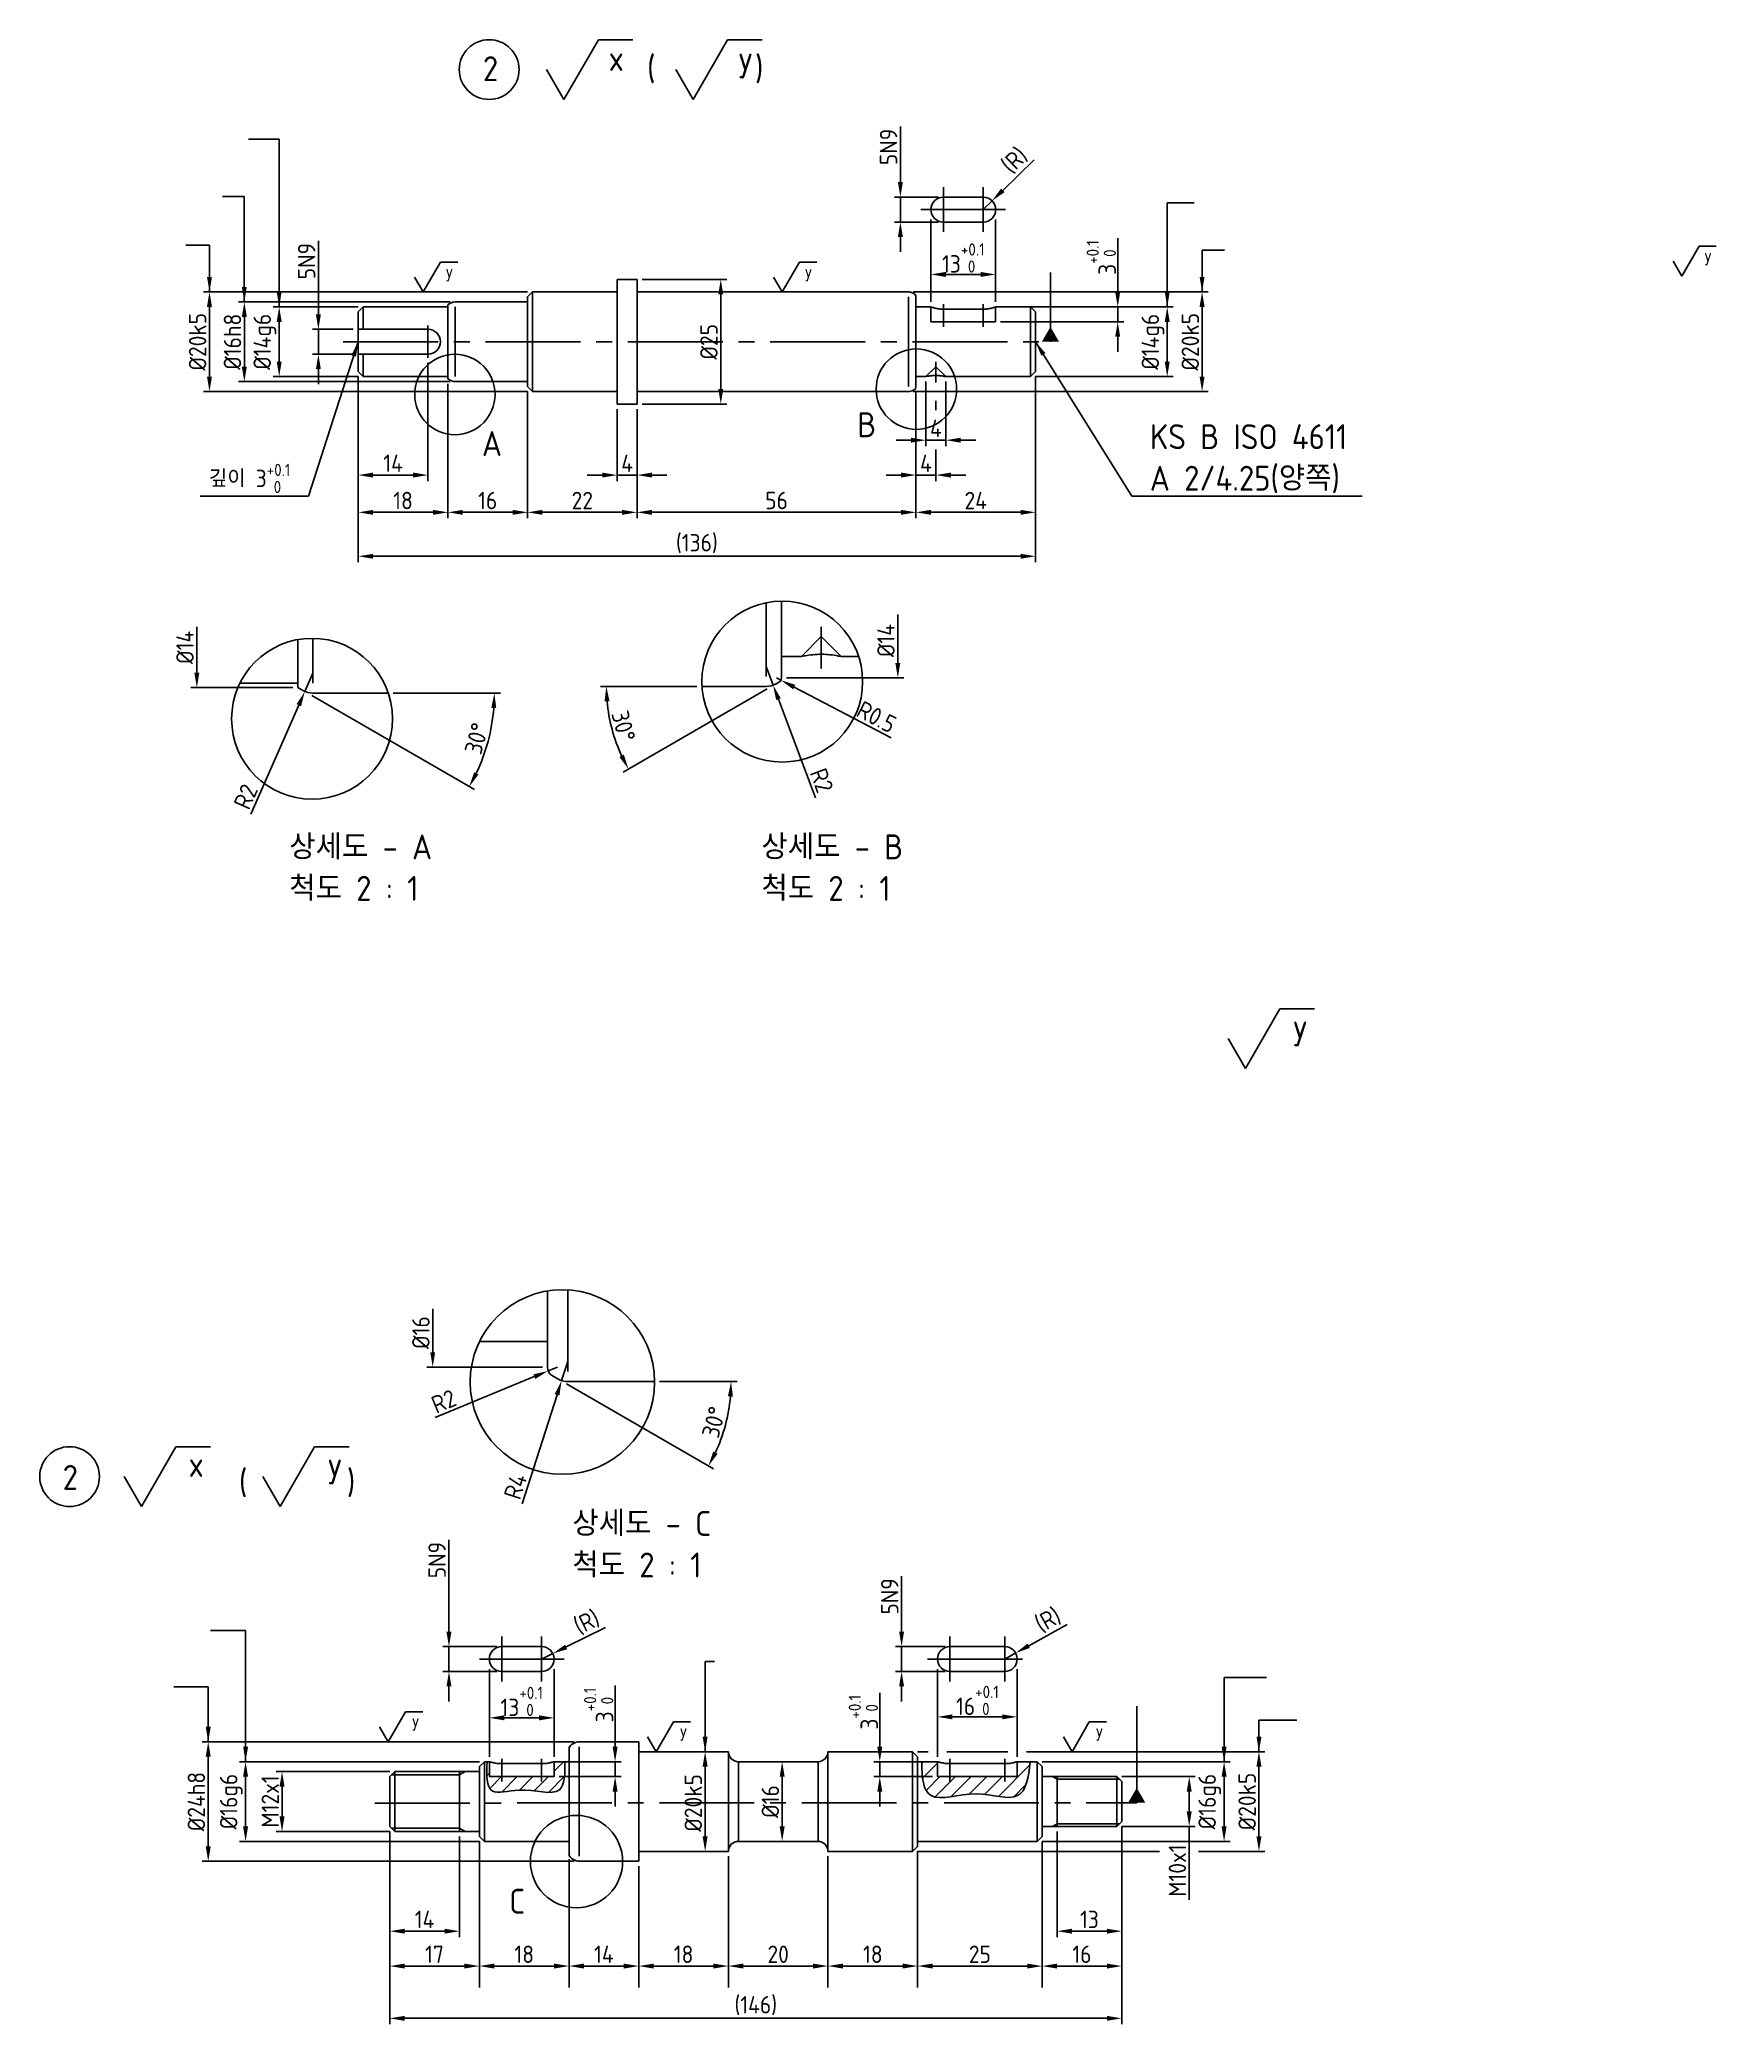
# Model space of a CAD drawing. Header units: millimetres. Extents: x 0 to 2327, y 0 to 592.
# Drawn here: x 881 to 1217.7, y 109.9 to 508.3 of the extents above; entities that cross this region are included whole.
import ezdxf

# ---------------------------------------------------------------- set-up
doc = ezdxf.new("R2010")
doc.units = ezdxf.units.MM
doc.linetypes.add('CENTER2', pattern=[28.575, 19.05, -3.175, 3.175, -3.175])
for name, color, linetype in [('가는실선', 1, 'Continuous'), ('문자', 2, 'Continuous'), ('외형선', 3, 'Continuous'), ('중심선', 1, 'CENTER2')]:
    doc.layers.add(name, color=color, linetype=linetype)
doc.styles.get("Standard").update_dxf_attribs({"font": 'isocp.shx', "bigfont": 'whgtxt.shx'})
doc.dimstyles.new('ISO-25', dxfattribs={"dimtxt": 3.5, "dimasz": 3, "dimexe": 1.2, "dimexo": 1, "dimtad": 1, "dimdsep": 46, "dimtxsty": 'Standard', "dimcen": 0, "dimclrd": 7, "dimclre": 7, "dimclrt": 2, "dimazin": 2, "dimtfac": 1, "dimtmove": 0, "dimatfit": 3, "dimfxl": 0, "dimlwd": -1, "dimlwe": -1, "dimarcsym": 0})

msp = doc.modelspace()

# ---------------------------------------------------------------- texts
at = {"layer": '가는실선', "char_height": 2.5, "attachment_point": 1}
for insert in [(955.703, 172.146), (1009.494, 170.146), (1093.023, 170.146)]:
    msp.add_mtext_dynamic_manual_height_columns('y', width=10.14773, gutter_width=12.5, heights=[0], dxfattribs=dict(at, insert=insert))
at = {"layer": '문자', "char_height": 5, "attachment_point": 1}
for s, width, insert in [('B', 35.88334, (1045.156, 433.559)), ('A', 35.88334, (969.782, 429.781)), ('상세도 - A\\P척도 2 : 1', 35.88334, (931.109, 348.815)), ('상세도 - B\\P척도 2 : 1', 35.88334, (1025.918, 348.815)), ('상세도 - C\\P척도 2 : 1', 36.91562, (987.95, 212.989)), ('C', 36.91562, (975.251, 137.155))]:
    msp.add_mtext_dynamic_manual_height_columns(s, width=width, gutter_width=12.5, heights=[0], dxfattribs=dict(at, insert=insert))
at = {"layer": '외형선'}
for s, width, gutter_width, insert, char_height, attachment_point in [('2', 19.04542, 12.5, (969.988, 505.027), 5, 1), ('x', 15.01782, 25, (995.235, 507.087), 5, 1), (' (       )', 36.7004, 12.5, (1000.096, 502.35), 5, 4), ('y', 15.01782, 25, (1021.194, 507.087), 5, 1), ('y', 7.50891, 12.5, (962.489, 463.078), 2.5, 1), ('y', 7.50891, 12.5, (1034.596, 463.078), 2.5, 1), ('y', 7.50891, 12.5, (1215.232, 466.281), 2.5, 1), ('y', 20.29547, 25, (1132.567, 312.771), 5, 1), ('x', 20.29547, 25, (910.887, 224.842), 5, 1), ('y', 20.29547, 25, (938.73, 224.842), 5, 1), ('2', 4.82897, 12.5, (885.605, 222.239), 5, 1), ('  (       )', 35.85609, 12.5, (915.279, 218.515), 5, 4)]:
    msp.add_mtext_dynamic_manual_height_columns(s, width=width, gutter_width=gutter_width, heights=[0], dxfattribs=dict(at, insert=insert, char_height=char_height, attachment_point=attachment_point))
at = {"layer": '외형선', "color": 2}
for s, insert, char_height, attachment_point in [('KS B ISO 4611\\PA 2/4.25(양쪽)', (1103.904, 417.325), 5, 7), ('\\A1;깊이 3{\\H0.7x;\\S+0.1^  0;}', (931.33, 417.333), 3.5, 9)]:
    msp.add_mtext(s, dxfattribs=dict(at, insert=insert, char_height=char_height, attachment_point=attachment_point))
at = {"layer": '외형선', "color": 2, "char_height": 3.5, "attachment_point": 5, "rotation": 90}
for s, insert in [('%%C14', (1050.921, 387.723)), ('%%C14', (910.165, 386.361)), ('%%C16', (957.534, 248.807))]:
    msp.add_mtext(s, dxfattribs=dict(at, insert=insert))

# ---------------------------------------------------------------- blocks, each defined once
blk = doc.blocks.new('*D3')
at = {"layer": 'Defpoints', "color": 0}
for p in [(1062.45, 476.75), (1053.82, 471.75), (1062.45, 471.75)]:
    blk.add_point(p, dxfattribs=at)
at = {"layer": '외형선', "color": 7}
for p, q in [((1053.82, 479.75), (1053.82, 490.9)), ((1061.45, 476.75), (1052.62, 476.75)), ((1053.82, 471.75), (1053.82, 476.75)), ((1061.45, 471.75), (1052.62, 471.75)), ((1053.82, 468.75), (1053.82, 465.75))]:
    blk.add_line(p, q, dxfattribs=at)
for points in [[(1053.32, 479.75), (1054.32, 479.75), (1053.82, 476.75)], [(1053.32, 468.75), (1054.32, 468.75), (1053.82, 471.75)]]:
    blk.add_solid(points, dxfattribs=at)
at = {"layer": '외형선', "color": 2, "insert": (1051.44, 486.82), "char_height": 3.5, "attachment_point": 5, "rotation": 90}
blk.add_mtext('5N9', dxfattribs=at)
blk = doc.blocks.new('*D4')
at = {"layer": 'Defpoints', "color": 0}
for p in [(1070.45, 474.25), (1072.23, 476)]:
    blk.add_point(p, dxfattribs=at)
at = {"layer": '외형선', "color": 7}
for p, q in [((1080.65, 484.26), (1074.38, 478.1)), ((1070.45, 474.25), (1072.23, 476))]:
    blk.add_line(p, q, dxfattribs=at)
blk.add_solid([(1074.03, 478.46), (1074.73, 477.74), (1072.23, 476)], dxfattribs=at)
at = {"layer": '외형선', "color": 2, "insert": (1076.8, 484.05), "char_height": 3.5, "attachment_point": 5, "rotation": 44.467}
blk.add_mtext('(R)', dxfattribs=at)
blk = doc.blocks.new('*D5')
at = {"layer": 'Defpoints', "color": 0}
for p in [(1072.95, 461.23), (1059.95, 454.71), (1072.95, 454.71)]:
    blk.add_point(p, dxfattribs=at)
at = {"layer": '외형선', "color": 7}
for p, q in [((1059.95, 455.71), (1059.95, 462.43)), ((1072.95, 455.71), (1072.95, 462.43)), ((1062.95, 461.23), (1069.95, 461.23))]:
    blk.add_line(p, q, dxfattribs=at)
for points in [[(1062.95, 461.73), (1062.95, 460.73), (1059.95, 461.23)], [(1069.95, 461.73), (1069.95, 460.73), (1072.95, 461.23)]]:
    blk.add_solid(points, dxfattribs=at)
at = {"layer": '외형선', "color": 2, "insert": (1066.45, 464.53), "char_height": 3.5, "attachment_point": 5}
blk.add_mtext('13{\\H0.7x;\\S+0.1^  0;}', dxfattribs=at)
blk = doc.blocks.new('*D6')
at = {"layer": 'Defpoints', "color": 0}
for p in [(1072.95, 454.71), (1097.46, 454.71), (1072.95, 451.71)]:
    blk.add_point(p, dxfattribs=at)
at = {"layer": '외형선', "color": 7}
for p, q in [((1097.46, 457.71), (1097.46, 468.54)), ((1073.95, 454.71), (1098.66, 454.71)), ((1097.46, 451.71), (1097.46, 454.71)), ((1073.95, 451.71), (1098.66, 451.71)), ((1097.46, 448.71), (1097.46, 445.71))]:
    blk.add_line(p, q, dxfattribs=at)
for points in [[(1096.96, 457.71), (1097.96, 457.71), (1097.46, 454.71)], [(1096.96, 448.71), (1097.96, 448.71), (1097.46, 451.71)]]:
    blk.add_solid(points, dxfattribs=at)
at = {"layer": '외형선', "color": 2, "insert": (1094.16, 464.62), "char_height": 3.5, "attachment_point": 5, "rotation": 90}
blk.add_mtext('3{\\H0.7x;\\S+0.1^  0;}', dxfattribs=at)
blk = doc.blocks.new('*D7')
at = {"layer": 'Defpoints', "color": 0}
for p in [(1097.46, 454.71), (1107.4, 454.71), (1079.95, 440.71)]:
    blk.add_point(p, dxfattribs=at)
at = {"layer": '외형선', "color": 7}
for p, q in [((1098.46, 454.71), (1108.6, 454.71)), ((1107.4, 443.71), (1107.4, 451.71)), ((1080.95, 440.71), (1108.6, 440.71))]:
    blk.add_line(p, q, dxfattribs=at)
for points in [[(1106.9, 451.71), (1107.9, 451.71), (1107.4, 454.71)], [(1106.9, 443.71), (1107.9, 443.71), (1107.4, 440.71)]]:
    blk.add_solid(points, dxfattribs=at)
at = {"layer": '외형선', "color": 2, "insert": (1104.53, 447.71), "char_height": 3.5, "attachment_point": 5, "rotation": 90}
blk.add_mtext('%%C14g6', dxfattribs=at)
blk = doc.blocks.new('*D8')
at = {"layer": 'Defpoints', "color": 0}
for p in [(1055.41, 457.71), (1114.4, 457.71), (1055.41, 437.71)]:
    blk.add_point(p, dxfattribs=at)
at = {"layer": '외형선', "color": 7}
for p, q in [((1056.41, 457.71), (1115.6, 457.71)), ((1114.4, 440.71), (1114.4, 454.71)), ((1056.41, 437.71), (1115.6, 437.71))]:
    blk.add_line(p, q, dxfattribs=at)
for points in [[(1113.9, 454.71), (1114.9, 454.71), (1114.4, 457.71)], [(1113.9, 440.71), (1114.9, 440.71), (1114.4, 437.71)]]:
    blk.add_solid(points, dxfattribs=at)
at = {"layer": '외형선', "color": 2, "insert": (1112.03, 447.71), "char_height": 3.5, "attachment_point": 5, "rotation": 90}
blk.add_mtext('%%C20k5', dxfattribs=at)
blk = doc.blocks.new('*D9')
at = {"layer": 'Defpoints', "color": 0}
for p in [(1000.95, 460.21), (1000.95, 435.21), (1017.75, 435.21)]:
    blk.add_point(p, dxfattribs=at)
at = {"layer": '외형선', "color": 7}
for p, q in [((1001.95, 460.21), (1018.95, 460.21)), ((1017.75, 457.21), (1017.75, 438.21)), ((1001.95, 435.21), (1018.95, 435.21))]:
    blk.add_line(p, q, dxfattribs=at)
for points in [[(1017.25, 457.21), (1018.25, 457.21), (1017.75, 460.21)], [(1017.25, 438.21), (1018.25, 438.21), (1017.75, 435.21)]]:
    blk.add_solid(points, dxfattribs=at)
at = {"layer": '외형선', "color": 2, "insert": (1015.38, 447.71), "char_height": 3.5, "attachment_point": 5, "rotation": 90}
blk.add_mtext('%%C25', dxfattribs=at)
blk = doc.blocks.new('*D10')
at = {"layer": 'Defpoints', "color": 0}
for p in [(936.95, 450.21), (944.95, 450.21), (944.95, 445.21)]:
    blk.add_point(p, dxfattribs=at)
at = {"layer": '외형선', "color": 7}
for p, q in [((936.95, 453.21), (936.95, 467.97)), ((943.95, 450.21), (935.75, 450.21)), ((936.95, 445.21), (936.95, 450.21)), ((943.95, 445.21), (935.75, 445.21)), ((936.95, 442.21), (936.95, 439.21))]:
    blk.add_line(p, q, dxfattribs=at)
for points in [[(936.45, 453.21), (937.45, 453.21), (936.95, 450.21)], [(936.45, 442.21), (937.45, 442.21), (936.95, 445.21)]]:
    blk.add_solid(points, dxfattribs=at)
at = {"layer": '외형선', "color": 2, "insert": (934.58, 463.9), "char_height": 3.5, "attachment_point": 5, "rotation": 90}
blk.add_mtext('5N9', dxfattribs=at)
blk = doc.blocks.new('*D11')
at = {"layer": 'Defpoints', "color": 0}
for p in [(964.44, 455.71), (922.08, 439.71), (964.44, 439.71)]:
    blk.add_point(p, dxfattribs=at)
at = {"layer": '외형선', "color": 7}
for p, q in [((963.44, 455.71), (920.88, 455.71)), ((922.08, 452.71), (922.08, 442.71)), ((963.44, 439.71), (920.88, 439.71))]:
    blk.add_line(p, q, dxfattribs=at)
for points in [[(921.58, 452.71), (922.58, 452.71), (922.08, 455.71)], [(921.58, 442.71), (922.58, 442.71), (922.08, 439.71)]]:
    blk.add_solid(points, dxfattribs=at)
at = {"layer": '외형선', "color": 2, "insert": (919.7, 447.71), "char_height": 3.5, "attachment_point": 5, "rotation": 90}
blk.add_mtext('%%C16h8', dxfattribs=at)
blk = doc.blocks.new('*D12')
at = {"layer": 'Defpoints', "color": 0}
for p in [(979.95, 457.71), (915.08, 437.71), (979.95, 437.71)]:
    blk.add_point(p, dxfattribs=at)
at = {"layer": '외형선', "color": 7}
for p, q in [((978.95, 457.71), (913.88, 457.71)), ((915.08, 454.71), (915.08, 440.71)), ((978.95, 437.71), (913.88, 437.71))]:
    blk.add_line(p, q, dxfattribs=at)
for points in [[(914.58, 454.71), (915.58, 454.71), (915.08, 457.71)], [(914.58, 440.71), (915.58, 440.71), (915.08, 437.71)]]:
    blk.add_solid(points, dxfattribs=at)
at = {"layer": '외형선', "color": 2, "insert": (912.7, 447.71), "char_height": 3.5, "attachment_point": 5, "rotation": 90}
blk.add_mtext('%%C20k5', dxfattribs=at)
blk = doc.blocks.new('*D13')
at = {"layer": 'Defpoints', "color": 0}
for p in [(945.95, 454.71), (929.08, 440.71), (945.95, 440.71)]:
    blk.add_point(p, dxfattribs=at)
at = {"layer": '외형선', "color": 7}
for p, q in [((944.95, 454.71), (927.88, 454.71)), ((929.08, 451.71), (929.08, 443.71)), ((944.95, 440.71), (927.88, 440.71))]:
    blk.add_line(p, q, dxfattribs=at)
for points in [[(928.58, 451.71), (929.58, 451.71), (929.08, 454.71)], [(928.58, 443.71), (929.58, 443.71), (929.08, 440.71)]]:
    blk.add_solid(points, dxfattribs=at)
at = {"layer": '외형선', "color": 2, "insert": (926.2, 447.71), "char_height": 3.5, "attachment_point": 5, "rotation": 90}
blk.add_mtext('%%C14g6', dxfattribs=at)
blk = doc.blocks.new('*D15')
at = {"layer": 'Defpoints', "color": 0}
for p in [(1056.95, 438.57), (1060.95, 439.5), (1060.95, 420.95)]:
    blk.add_point(p, dxfattribs=at)
at = {"layer": '외형선', "color": 7}
for p, q in [((1056.95, 437.57), (1056.95, 419.75)), ((1060.95, 435.83), (1060.95, 433.95)), ((1060.95, 426.07), (1060.95, 419.75)), ((1053.95, 420.95), (1050.95, 420.95)), ((1056.95, 420.95), (1060.95, 420.95)), ((1063.95, 420.95), (1066.95, 420.95))]:
    blk.add_line(p, q, dxfattribs=at)
for points in [[(1053.95, 421.45), (1053.95, 420.45), (1056.95, 420.95)], [(1063.95, 421.45), (1063.95, 420.45), (1060.95, 420.95)]]:
    blk.add_solid(points, dxfattribs=at)
at = {"layer": '외형선', "color": 2, "insert": (1058.95, 423.32), "char_height": 3.5, "attachment_point": 5}
blk.add_mtext('4', dxfattribs=at)
blk = doc.blocks.new('*D16')
at = {"layer": 'Defpoints', "color": 0}
for p in [(1058.95, 440.71), (1062.95, 440.71), (1062.95, 427.95)]:
    blk.add_point(p, dxfattribs=at)
at = {"layer": '외형선', "color": 7}
for p, q in [((1058.95, 439.71), (1058.95, 426.75)), ((1062.95, 439.71), (1062.95, 426.75)), ((1055.95, 427.95), (1052.95, 427.95)), ((1058.95, 427.95), (1062.95, 427.95)), ((1065.95, 427.95), (1068.95, 427.95))]:
    blk.add_line(p, q, dxfattribs=at)
for points in [[(1055.95, 428.45), (1055.95, 427.45), (1058.95, 427.95)], [(1065.95, 428.45), (1065.95, 427.45), (1062.95, 427.95)]]:
    blk.add_solid(points, dxfattribs=at)
at = {"layer": '외형선', "color": 2, "insert": (1060.95, 430.32), "char_height": 3.5, "attachment_point": 5}
blk.add_mtext('4', dxfattribs=at)
blk = doc.blocks.new('*D17')
at = {"layer": 'Defpoints', "color": 0}
for p in [(1080.95, 441.71), (1056.95, 420.95), (1056.95, 413.47)]:
    blk.add_point(p, dxfattribs=at)
at = {"layer": '외형선', "color": 7}
for p, q in [((1080.95, 440.71), (1080.95, 412.27)), ((1056.95, 419.95), (1056.95, 412.27)), ((1077.95, 413.47), (1059.95, 413.47))]:
    blk.add_line(p, q, dxfattribs=at)
for points in [[(1059.95, 413.97), (1059.95, 412.97), (1056.95, 413.47)], [(1077.95, 413.97), (1077.95, 412.97), (1080.95, 413.47)]]:
    blk.add_solid(points, dxfattribs=at)
at = {"layer": '외형선', "color": 2, "insert": (1068.95, 415.84), "char_height": 3.5, "attachment_point": 5}
blk.add_mtext('24', dxfattribs=at)
blk = doc.blocks.new('*D18')
at = {"layer": 'Defpoints', "color": 0}
for p in [(1000.95, 420.95), (1056.95, 413.47), (1056.95, 413.47)]:
    blk.add_point(p, dxfattribs=at)
at = {"layer": '외형선', "color": 7}
for p, q in [((1000.95, 419.95), (1000.95, 412.27)), ((1056.95, 414.47), (1056.95, 414.67)), ((1003.95, 413.47), (1053.95, 413.47))]:
    blk.add_line(p, q, dxfattribs=at)
for points in [[(1003.95, 413.97), (1003.95, 412.97), (1000.95, 413.47)], [(1053.95, 413.97), (1053.95, 412.97), (1056.95, 413.47)]]:
    blk.add_solid(points, dxfattribs=at)
at = {"layer": '외형선', "color": 2, "insert": (1028.95, 415.84), "char_height": 3.5, "attachment_point": 5}
blk.add_mtext('56', dxfattribs=at)
blk = doc.blocks.new('*D20')
at = {"layer": 'Defpoints', "color": 0}
for p in [(996.95, 435.21), (1000.95, 435.21), (1000.95, 420.95)]:
    blk.add_point(p, dxfattribs=at)
at = {"layer": '외형선', "color": 7}
for p, q in [((996.95, 434.21), (996.95, 419.75)), ((1000.95, 434.21), (1000.95, 419.75)), ((993.95, 420.95), (990.95, 420.95)), ((996.95, 420.95), (1000.95, 420.95)), ((1003.95, 420.95), (1006.95, 420.95))]:
    blk.add_line(p, q, dxfattribs=at)
for points in [[(993.95, 421.45), (993.95, 420.45), (996.95, 420.95)], [(1003.95, 421.45), (1003.95, 420.45), (1000.95, 420.95)]]:
    blk.add_solid(points, dxfattribs=at)
at = {"layer": '외형선', "color": 2, "insert": (998.95, 423.32), "char_height": 3.5, "attachment_point": 5}
blk.add_mtext('4', dxfattribs=at)
blk = doc.blocks.new('*D21')
at = {"layer": 'Defpoints', "color": 0}
for p in [(978.95, 438.71), (1000.95, 413.47), (1000.95, 413.47)]:
    blk.add_point(p, dxfattribs=at)
at = {"layer": '외형선', "color": 7}
for p, q in [((978.95, 437.71), (978.95, 412.27)), ((1000.95, 414.47), (1000.95, 414.67)), ((981.95, 413.47), (997.95, 413.47))]:
    blk.add_line(p, q, dxfattribs=at)
for points in [[(981.95, 413.97), (981.95, 412.97), (978.95, 413.47)], [(997.95, 413.97), (997.95, 412.97), (1000.95, 413.47)]]:
    blk.add_solid(points, dxfattribs=at)
at = {"layer": '외형선', "color": 2, "insert": (989.95, 415.84), "char_height": 3.5, "attachment_point": 5}
blk.add_mtext('22', dxfattribs=at)
blk = doc.blocks.new('*D22')
at = {"layer": 'Defpoints', "color": 0}
for p in [(962.95, 440.26), (978.95, 413.47), (978.95, 413.47)]:
    blk.add_point(p, dxfattribs=at)
at = {"layer": '외형선', "color": 7}
for p, q in [((962.95, 439.26), (962.95, 412.27)), ((978.95, 414.47), (978.95, 414.67)), ((965.95, 413.47), (975.95, 413.47))]:
    blk.add_line(p, q, dxfattribs=at)
for points in [[(965.95, 413.97), (965.95, 412.97), (962.95, 413.47)], [(975.95, 413.97), (975.95, 412.97), (978.95, 413.47)]]:
    blk.add_solid(points, dxfattribs=at)
at = {"layer": '외형선', "color": 2, "insert": (970.95, 415.84), "char_height": 3.5, "attachment_point": 5}
blk.add_mtext('16', dxfattribs=at)
blk = doc.blocks.new('*D23')
at = {"layer": 'Defpoints', "color": 0}
for p in [(958.95, 444.46), (944.95, 441.71), (958.95, 420.95)]:
    blk.add_point(p, dxfattribs=at)
at = {"layer": '외형선', "color": 7}
for p, q in [((958.95, 443.46), (958.95, 419.75)), ((944.95, 440.71), (944.95, 419.75)), ((947.95, 420.95), (955.95, 420.95))]:
    blk.add_line(p, q, dxfattribs=at)
for points in [[(947.95, 421.45), (947.95, 420.45), (944.95, 420.95)], [(955.95, 421.45), (955.95, 420.45), (958.95, 420.95)]]:
    blk.add_solid(points, dxfattribs=at)
at = {"layer": '외형선', "color": 2, "insert": (951.95, 423.32), "char_height": 3.5, "attachment_point": 5}
blk.add_mtext('14', dxfattribs=at)
blk = doc.blocks.new('*D24')
at = {"layer": 'Defpoints', "color": 0}
for p in [(944.95, 420.95), (962.95, 413.47), (962.95, 413.47)]:
    blk.add_point(p, dxfattribs=at)
at = {"layer": '외형선', "color": 7}
for p, q in [((944.95, 419.95), (944.95, 412.27)), ((962.95, 414.47), (962.95, 414.67)), ((947.95, 413.47), (959.95, 413.47))]:
    blk.add_line(p, q, dxfattribs=at)
for points in [[(947.95, 413.97), (947.95, 412.97), (944.95, 413.47)], [(959.95, 413.97), (959.95, 412.97), (962.95, 413.47)]]:
    blk.add_solid(points, dxfattribs=at)
at = {"layer": '외형선', "color": 2, "insert": (953.95, 415.84), "char_height": 3.5, "attachment_point": 5}
blk.add_mtext('18', dxfattribs=at)
blk = doc.blocks.new('*D25')
at = {"layer": 'Defpoints', "color": 0}
for p in [(944.95, 413.47), (1080.95, 413.47), (1080.95, 404.65)]:
    blk.add_point(p, dxfattribs=at)
at = {"layer": '외형선', "color": 7}
for p, q in [((944.95, 412.47), (944.95, 403.45)), ((1080.95, 412.47), (1080.95, 403.45)), ((947.95, 404.65), (1077.95, 404.65))]:
    blk.add_line(p, q, dxfattribs=at)
for points in [[(947.95, 405.15), (947.95, 404.15), (944.95, 404.65)], [(1077.95, 405.15), (1077.95, 404.15), (1080.95, 404.65)]]:
    blk.add_solid(points, dxfattribs=at)
at = {"layer": '외형선', "color": 2, "insert": (1012.95, 407.2), "char_height": 3.5, "attachment_point": 5}
blk.add_mtext('(136)', dxfattribs=at)
blk = doc.blocks.new('*D31')
at = {"layer": 'Defpoints', "color": 0}
for p in [(935.84, 381.18), (934.23, 377.52)]:
    blk.add_point(p, dxfattribs=at)
at = {"layer": '외형선', "color": 7}
for p, q in [((935.84, 381.18), (934.23, 377.52)), ((923.4, 352.85), (933.02, 374.77))]:
    blk.add_line(p, q, dxfattribs=at)
blk.add_solid([(932.57, 374.97), (933.48, 374.57), (934.23, 377.52)], dxfattribs=at)
at = {"layer": '외형선', "color": 2, "insert": (922.36, 356.39), "char_height": 3.5, "attachment_point": 5, "rotation": 66.2967}
blk.add_mtext('R2', dxfattribs=at)
blk = doc.blocks.new('*D32')
at = {"layer": 'Defpoints', "color": 0}
for p in [(932.85, 378.28), (933.84, 377.71), (935.84, 377.18), (950.99, 377.18), (970.03, 364.34)]:
    blk.add_point(p, dxfattribs=at)
at = {"layer": '외형선', "color": 7}
for p, q in [((935.63, 376.68), (968.3, 357.82)), ((951.99, 377.18), (973.49, 377.18))]:
    blk.add_line(p, q, dxfattribs=at)
blk.add_arc((934.77, 377.18), 37.52, 334.582, 355.418, dxfattribs=at)
for points in [[(971.67, 374.2), (972.67, 374.16), (972.29, 377.18)], [(969.1, 360.84), (968.21, 361.3), (967.26, 358.42)]]:
    blk.add_solid(points, dxfattribs=at)
at = {"layer": '외형선', "color": 2, "insert": (968.72, 368.08), "char_height": 3.5, "attachment_point": 5, "rotation": 75}
blk.add_mtext('30°', dxfattribs=at)
blk = doc.blocks.new('*D38')
at = {"layer": 'Defpoints', "color": 0}
for p in [(1026.86, 382.52), (1028.27, 378.77)]:
    blk.add_point(p, dxfattribs=at)
at = {"layer": '외형선', "color": 7}
for p, q in [((1026.86, 382.52), (1028.27, 378.77)), ((1036.78, 356.14), (1029.33, 375.96))]:
    blk.add_line(p, q, dxfattribs=at)
blk.add_solid([(1029.8, 376.14), (1028.86, 375.79), (1028.27, 378.77)], dxfattribs=at)
at = {"layer": '외형선', "color": 2, "insert": (1038.01, 359.63), "char_height": 3.5, "attachment_point": 5, "rotation": 290.6119}
blk.add_mtext('R2', dxfattribs=at)
blk = doc.blocks.new('*D39')
at = {"layer": 'Defpoints', "color": 0}
for p in [(1028.94, 380.25), (1029.82, 379.78)]:
    blk.add_point(p, dxfattribs=at)
at = {"layer": '외형선', "color": 7}
for p, q in [((1028.94, 380.25), (1029.82, 379.78)), ((1051.97, 368.19), (1032.48, 378.39))]:
    blk.add_line(p, q, dxfattribs=at)
blk.add_solid([(1032.71, 378.84), (1032.25, 377.95), (1029.82, 379.78)], dxfattribs=at)
at = {"layer": '외형선', "color": 2, "insert": (1049.04, 372.4), "char_height": 3.5, "attachment_point": 5, "rotation": 332.3599}
blk.add_mtext('R0.5', dxfattribs=at)
blk = doc.blocks.new('*D40')
at = {"layer": 'Defpoints', "color": 0}
for p in [(1013.96, 378.52), (1026.86, 378.52), (1028.86, 379.05), (1029.44, 379.38), (995.28, 372.76)]:
    blk.add_point(p, dxfattribs=at)
at = {"layer": '외형선', "color": 7}
for p, q in [((1012.96, 378.52), (993.57, 378.52)), ((1027.07, 378.02), (998.18, 361.33))]:
    blk.add_line(p, q, dxfattribs=at)
blk.add_arc((1027.94, 378.52), 33.16, 185.185, 204.8168, dxfattribs=at)
for points in [[(994.41, 375.5), (995.41, 375.54), (994.77, 378.52)], [(998.28, 364.83), (997.39, 364.37), (999.22, 361.93)]]:
    blk.add_solid(points, dxfattribs=at)
at = {"layer": '외형선', "color": 2, "insert": (998.2, 370.55), "char_height": 3.5, "attachment_point": 5, "rotation": 285.0009}
blk.add_mtext('30°', dxfattribs=at)
blk = doc.blocks.new('*D69')
at = {"layer": 'Defpoints', "color": 0}
for p in [(973.78, 185.77), (963.17, 180.77), (973.78, 180.77)]:
    blk.add_point(p, dxfattribs=at)
at = {"layer": '외형선', "color": 7}
for p, q in [((963.17, 188.77), (963.17, 207.22)), ((972.78, 185.77), (961.97, 185.77)), ((963.17, 180.77), (963.17, 185.77)), ((972.78, 180.77), (961.97, 180.77)), ((963.17, 177.77), (963.17, 174.77))]:
    blk.add_line(p, q, dxfattribs=at)
for points in [[(962.67, 188.77), (963.67, 188.77), (963.17, 185.77)], [(962.67, 177.77), (963.67, 177.77), (963.17, 180.77)]]:
    blk.add_solid(points, dxfattribs=at)
at = {"layer": '외형선', "color": 2, "insert": (960.79, 203.14), "char_height": 3.5, "attachment_point": 5, "rotation": 90}
blk.add_mtext('5N9', dxfattribs=at)
blk = doc.blocks.new('*D70')
at = {"layer": 'Defpoints', "color": 0}
for p in [(981.78, 183.27), (984.02, 184.38)]:
    blk.add_point(p, dxfattribs=at)
at = {"layer": '외형선', "color": 7}
for p, q in [((994.61, 189.59), (986.71, 185.7)), ((981.78, 183.27), (984.02, 184.38))]:
    blk.add_line(p, q, dxfattribs=at)
blk.add_solid([(986.49, 186.15), (986.93, 185.25), (984.02, 184.38)], dxfattribs=at)
at = {"layer": '외형선', "color": 2, "insert": (990.88, 190.59), "char_height": 3.5, "attachment_point": 5, "rotation": 26.2074}
blk.add_mtext('(R)', dxfattribs=at)
blk = doc.blocks.new('*D71')
at = {"layer": 'Defpoints', "color": 0}
for p in [(971.28, 171.47), (971.28, 162.67), (984.28, 162.67)]:
    blk.add_point(p, dxfattribs=at)
at = {"layer": '외형선', "color": 7}
for p, q in [((971.28, 163.67), (971.28, 172.67)), ((981.28, 171.47), (974.28, 171.47)), ((984.28, 163.67), (984.28, 172.67))]:
    blk.add_line(p, q, dxfattribs=at)
for points in [[(974.28, 171.97), (974.28, 170.97), (971.28, 171.47)], [(981.28, 171.97), (981.28, 170.97), (984.28, 171.47)]]:
    blk.add_solid(points, dxfattribs=at)
at = {"layer": '외형선', "color": 2, "insert": (977.78, 174.77), "char_height": 3.5, "attachment_point": 5}
blk.add_mtext('13{\\H0.7x;\\S+0.1^  0;}', dxfattribs=at)
blk = doc.blocks.new('*D72')
at = {"layer": 'Defpoints', "color": 0}
for p in [(984.28, 162.67), (984.28, 159.67), (996.53, 159.67)]:
    blk.add_point(p, dxfattribs=at)
at = {"layer": '외형선', "color": 7}
for p, q in [((996.53, 165.67), (996.53, 177.97)), ((985.28, 162.67), (997.73, 162.67)), ((985.28, 159.67), (997.73, 159.67)), ((996.53, 159.67), (996.53, 162.67)), ((996.53, 156.67), (996.53, 153.67))]:
    blk.add_line(p, q, dxfattribs=at)
for points in [[(996.03, 165.67), (997.03, 165.67), (996.53, 162.67)], [(996.03, 156.67), (997.03, 156.67), (996.53, 159.67)]]:
    blk.add_solid(points, dxfattribs=at)
at = {"layer": '외형선', "color": 2, "insert": (993.23, 174.05), "char_height": 3.5, "attachment_point": 5, "rotation": 90}
blk.add_mtext('3{\\H0.7x;\\S+0.1^  0;}', dxfattribs=at)
blk = doc.blocks.new('*D73')
at = {"layer": 'Defpoints', "color": 0}
for p in [(1063.78, 185.77), (1054.06, 180.77), (1063.78, 180.77)]:
    blk.add_point(p, dxfattribs=at)
at = {"layer": '외형선', "color": 7}
for p, q in [((1054.06, 188.77), (1054.06, 199.92)), ((1062.78, 185.77), (1052.86, 185.77)), ((1054.06, 180.77), (1054.06, 185.77)), ((1062.78, 180.77), (1052.86, 180.77)), ((1054.06, 177.77), (1054.06, 174.77))]:
    blk.add_line(p, q, dxfattribs=at)
for points in [[(1053.56, 188.77), (1054.56, 188.77), (1054.06, 185.77)], [(1053.56, 177.77), (1054.56, 177.77), (1054.06, 180.77)]]:
    blk.add_solid(points, dxfattribs=at)
at = {"layer": '외형선', "color": 2, "insert": (1051.69, 195.85), "char_height": 3.5, "attachment_point": 5, "rotation": 90}
blk.add_mtext('5N9', dxfattribs=at)
blk = doc.blocks.new('*D74')
at = {"layer": 'Defpoints', "color": 0}
for p in [(1074.78, 183.27), (1076.97, 184.49)]:
    blk.add_point(p, dxfattribs=at)
at = {"layer": '외형선', "color": 7}
for p, q in [((1087.28, 190.21), (1079.59, 185.94)), ((1074.78, 183.27), (1076.97, 184.49))]:
    blk.add_line(p, q, dxfattribs=at)
blk.add_solid([(1079.35, 186.38), (1079.83, 185.5), (1076.97, 184.49)], dxfattribs=at)
at = {"layer": '외형선', "color": 2, "insert": (1083.51, 191.03), "char_height": 3.5, "attachment_point": 5, "rotation": 29.0077}
blk.add_mtext('(R)', dxfattribs=at)
blk = doc.blocks.new('*D75')
at = {"layer": 'Defpoints', "color": 0}
for p in [(1061.28, 171.67), (1061.28, 162.67), (1077.28, 162.67)]:
    blk.add_point(p, dxfattribs=at)
at = {"layer": '외형선', "color": 7}
for p, q in [((1061.28, 163.67), (1061.28, 172.87)), ((1074.28, 171.67), (1064.28, 171.67)), ((1077.28, 163.67), (1077.28, 172.87))]:
    blk.add_line(p, q, dxfattribs=at)
for points in [[(1064.28, 172.17), (1064.28, 171.17), (1061.28, 171.67)], [(1074.28, 172.17), (1074.28, 171.17), (1077.28, 171.67)]]:
    blk.add_solid(points, dxfattribs=at)
at = {"layer": '외형선', "color": 2, "insert": (1069.28, 174.97), "char_height": 3.5, "attachment_point": 5}
blk.add_mtext('16{\\H0.7x;\\S+0.1^  0;}', dxfattribs=at)
blk = doc.blocks.new('*D76')
at = {"layer": 'Defpoints', "color": 0}
for p in [(1049.68, 159.67), (1061.28, 162.67), (1061.28, 159.67)]:
    blk.add_point(p, dxfattribs=at)
at = {"layer": '외형선', "color": 7}
for p, q in [((1049.68, 165.67), (1049.68, 176.5)), ((1060.28, 162.67), (1048.48, 162.67)), ((1060.28, 159.67), (1048.48, 159.67)), ((1049.68, 159.67), (1049.68, 162.67)), ((1049.68, 156.67), (1049.68, 153.67))]:
    blk.add_line(p, q, dxfattribs=at)
for points in [[(1049.18, 165.67), (1050.18, 165.67), (1049.68, 162.67)], [(1049.18, 156.67), (1050.18, 156.67), (1049.68, 159.67)]]:
    blk.add_solid(points, dxfattribs=at)
at = {"layer": '외형선', "color": 2, "insert": (1046.38, 172.59), "char_height": 3.5, "attachment_point": 5, "rotation": 90}
blk.add_mtext('3{\\H0.7x;\\S+0.1^  0;}', dxfattribs=at)
blk = doc.blocks.new('*D77')
at = {"layer": 'Defpoints', "color": 0}
for p in [(952.28, 160.67), (929.65, 148.67), (952.28, 148.67)]:
    blk.add_point(p, dxfattribs=at)
at = {"layer": '외형선', "color": 7}
for p, q in [((951.28, 160.67), (928.45, 160.67)), ((929.65, 157.67), (929.65, 151.67)), ((951.28, 148.67), (928.45, 148.67))]:
    blk.add_line(p, q, dxfattribs=at)
for points in [[(929.15, 157.67), (930.15, 157.67), (929.65, 160.67)], [(929.15, 151.67), (930.15, 151.67), (929.65, 148.67)]]:
    blk.add_solid(points, dxfattribs=at)
at = {"layer": '외형선', "color": 2, "insert": (927.28, 154.67), "char_height": 3.5, "attachment_point": 5, "rotation": 90}
blk.add_mtext('M12x1', dxfattribs=at)
blk = doc.blocks.new('*D78')
at = {"layer": 'Defpoints', "color": 0}
for p in [(970.28, 162.67), (922.33, 146.67), (970.28, 146.67)]:
    blk.add_point(p, dxfattribs=at)
at = {"layer": '외형선', "color": 7}
for p, q in [((969.28, 162.67), (921.13, 162.67)), ((922.33, 159.67), (922.33, 149.67)), ((969.28, 146.67), (921.13, 146.67))]:
    blk.add_line(p, q, dxfattribs=at)
for points in [[(921.83, 159.67), (922.83, 159.67), (922.33, 162.67)], [(921.83, 149.67), (922.83, 149.67), (922.33, 146.67)]]:
    blk.add_solid(points, dxfattribs=at)
at = {"layer": '외형선', "color": 2, "insert": (919.46, 154.67), "char_height": 3.5, "attachment_point": 5, "rotation": 90}
blk.add_mtext('%%C16g6', dxfattribs=at)
blk = doc.blocks.new('*D79')
at = {"layer": 'Defpoints', "color": 0}
for p in [(989.31, 166.67), (914.83, 142.67), (989.31, 142.67)]:
    blk.add_point(p, dxfattribs=at)
at = {"layer": '외형선', "color": 7}
for p, q in [((988.31, 166.67), (913.63, 166.67)), ((914.83, 163.67), (914.83, 145.67)), ((988.31, 142.67), (913.63, 142.67))]:
    blk.add_line(p, q, dxfattribs=at)
for points in [[(914.33, 163.67), (915.33, 163.67), (914.83, 166.67)], [(914.33, 145.67), (915.33, 145.67), (914.83, 142.67)]]:
    blk.add_solid(points, dxfattribs=at)
at = {"layer": '외형선', "color": 2, "insert": (912.45, 154.67), "char_height": 3.5, "attachment_point": 5, "rotation": 90}
blk.add_mtext('%%C24h8', dxfattribs=at)
blk = doc.blocks.new('*D80')
at = {"layer": 'Defpoints', "color": 0}
for p in [(1019.28, 164.67), (1014.61, 144.67), (1019.28, 144.67)]:
    blk.add_point(p, dxfattribs=at)
at = {"layer": '외형선', "color": 7}
for p, q in [((1018.28, 164.67), (1013.41, 164.67)), ((1014.61, 161.67), (1014.61, 147.67)), ((1018.28, 144.67), (1013.41, 144.67))]:
    blk.add_line(p, q, dxfattribs=at)
for points in [[(1014.11, 161.67), (1015.11, 161.67), (1014.61, 164.67)], [(1014.11, 147.67), (1015.11, 147.67), (1014.61, 144.67)]]:
    blk.add_solid(points, dxfattribs=at)
at = {"layer": '외형선', "color": 2, "insert": (1012.23, 154.39), "char_height": 3.5, "width": 7.5628, "attachment_point": 5, "rotation": 90}
blk.add_mtext('%%C20k5', dxfattribs=at)
blk = doc.blocks.new('*D81')
at = {"layer": 'Defpoints', "color": 0}
for p in [(1021.28, 162.67), (1021.28, 146.67), (1030.08, 146.67)]:
    blk.add_point(p, dxfattribs=at)
at = {"layer": '외형선', "color": 7}
for p, q in [((1022.28, 162.67), (1031.28, 162.67)), ((1030.08, 159.67), (1030.08, 149.67)), ((1022.28, 146.67), (1031.28, 146.67))]:
    blk.add_line(p, q, dxfattribs=at)
for points in [[(1029.58, 159.67), (1030.58, 159.67), (1030.08, 162.67)], [(1029.58, 149.67), (1030.58, 149.67), (1030.08, 146.67)]]:
    blk.add_solid(points, dxfattribs=at)
at = {"layer": '외형선', "color": 2, "insert": (1027.71, 154.67), "char_height": 3.5, "attachment_point": 5, "rotation": 90}
blk.add_mtext('%%C16', dxfattribs=at)
blk = doc.blocks.new('*D82')
at = {"layer": 'Defpoints', "color": 0}
for p in [(1097.28, 159.67), (1097.28, 149.67), (1111.82, 149.67)]:
    blk.add_point(p, dxfattribs=at)
at = {"layer": '외형선', "color": 7}
for p, q in [((1098.28, 159.67), (1113.02, 159.67)), ((1111.82, 156.67), (1111.82, 152.67)), ((1098.28, 149.67), (1113.02, 149.67)), ((1111.82, 149.67), (1111.82, 134.92))]:
    blk.add_line(p, q, dxfattribs=at)
for points in [[(1111.32, 156.67), (1112.32, 156.67), (1111.82, 159.67)], [(1111.32, 152.67), (1112.32, 152.67), (1111.82, 149.67)]]:
    blk.add_solid(points, dxfattribs=at)
at = {"layer": '외형선', "color": 2, "insert": (1109.45, 140.8), "char_height": 3.5, "attachment_point": 5, "rotation": 90}
blk.add_mtext('M10x1', dxfattribs=at)
blk = doc.blocks.new('*D83')
at = {"layer": 'Defpoints', "color": 0}
for p in [(1081.28, 162.67), (1081.28, 146.67), (1118.82, 146.67)]:
    blk.add_point(p, dxfattribs=at)
at = {"layer": '외형선', "color": 7}
for p, q in [((1082.28, 162.67), (1120.02, 162.67)), ((1118.82, 159.67), (1118.82, 149.67)), ((1082.28, 146.67), (1120.02, 146.67))]:
    blk.add_line(p, q, dxfattribs=at)
for points in [[(1118.32, 159.67), (1119.32, 159.67), (1118.82, 162.67)], [(1118.32, 149.67), (1119.32, 149.67), (1118.82, 146.67)]]:
    blk.add_solid(points, dxfattribs=at)
at = {"layer": '외형선', "color": 2, "insert": (1115.95, 154.67), "char_height": 3.5, "attachment_point": 5, "rotation": 90}
blk.add_mtext('%%C16g6', dxfattribs=at)
blk = doc.blocks.new('*D84')
at = {"layer": 'Defpoints', "color": 0}
for p in [(1056.28, 164.67), (1056.28, 144.67), (1125.82, 144.67)]:
    blk.add_point(p, dxfattribs=at)
at = {"layer": '외형선', "color": 7}
for p, q in [((1057.28, 164.67), (1059.4, 164.67)), ((1063.15, 164.67), (1075.4, 164.67)), ((1079.15, 164.67), (1127.02, 164.67)), ((1125.82, 161.67), (1125.82, 147.67)), ((1057.28, 144.67), (1105.82, 144.67)), ((1113.7, 144.67), (1127.02, 144.67))]:
    blk.add_line(p, q, dxfattribs=at)
for points in [[(1125.32, 161.67), (1126.32, 161.67), (1125.82, 164.67)], [(1125.32, 147.67), (1126.32, 147.67), (1125.82, 144.67)]]:
    blk.add_solid(points, dxfattribs=at)
at = {"layer": '외형선', "color": 2, "insert": (1123.45, 154.67), "char_height": 3.5, "attachment_point": 5, "rotation": 90}
blk.add_mtext('%%C20k5', dxfattribs=at)
blk = doc.blocks.new('*D86')
at = {"layer": 'Defpoints', "color": 0}
for p in [(983.09, 241.11), (984.94, 241.87)]:
    blk.add_point(p, dxfattribs=at)
at = {"layer": '외형선', "color": 7}
for p, q in [((960.42, 231.73), (980.31, 239.96)), ((984.94, 241.87), (983.09, 241.11))]:
    blk.add_line(p, q, dxfattribs=at)
blk.add_solid([(980.12, 240.42), (980.51, 239.5), (983.09, 241.11)], dxfattribs=at)
at = {"layer": '외형선', "color": 2, "insert": (962.12, 235.01), "char_height": 3.5, "attachment_point": 5, "rotation": 22.4737}
blk.add_mtext('R2', dxfattribs=at)
blk = doc.blocks.new('*D87')
at = {"layer": 'Defpoints', "color": 0}
for p in [(985.79, 239.18), (987.01, 242.99)]:
    blk.add_point(p, dxfattribs=at)
at = {"layer": '외형선', "color": 7}
for p, q in [((987.01, 242.99), (985.79, 239.18)), ((977.89, 214.45), (984.88, 236.32))]:
    blk.add_line(p, q, dxfattribs=at)
blk.add_solid([(984.4, 236.47), (985.35, 236.17), (985.79, 239.18)], dxfattribs=at)
at = {"layer": '외형선', "color": 2, "insert": (976.51, 217.93), "char_height": 3.5, "attachment_point": 5, "rotation": 72.2873}
blk.add_mtext('R4', dxfattribs=at)
blk = doc.blocks.new('*D88')
at = {"layer": 'Defpoints', "color": 0}
for p in [(983.94, 240.14), (985.01, 239.52), (987.01, 238.99), (1004.46, 238.99), (1017.78, 227.4)]:
    blk.add_point(p, dxfattribs=at)
at = {"layer": '외형선', "color": 7}
for p, q in [((986.8, 238.49), (1016.32, 221.44)), ((1005.46, 238.99), (1021.02, 238.99))]:
    blk.add_line(p, q, dxfattribs=at)
blk.add_arc((985.94, 238.99), 33.89, 335.0733, 354.9261, dxfattribs=at)
for points in [[(1019.19, 236.01), (1020.19, 235.97), (1019.82, 238.99)], [(1017.11, 224.47), (1016.22, 224.93), (1015.28, 222.04)]]:
    blk.add_solid(points, dxfattribs=at)
at = {"layer": '외형선', "color": 2, "insert": (1016.37, 230.83), "char_height": 3.5, "attachment_point": 5, "rotation": 74.9997}
blk.add_mtext('30°', dxfattribs=at)
blk = doc.blocks.new('*D90')
at = {"layer": 'Defpoints', "color": 0}
for p in [(951.28, 149.67), (965.28, 148.67), (965.28, 128.64)]:
    blk.add_point(p, dxfattribs=at)
at = {"layer": '외형선', "color": 7}
for p, q in [((951.28, 148.67), (951.28, 127.44)), ((965.28, 147.67), (965.28, 127.44)), ((954.28, 128.64), (962.28, 128.64))]:
    blk.add_line(p, q, dxfattribs=at)
for points in [[(954.28, 129.14), (954.28, 128.14), (951.28, 128.64)], [(962.28, 129.14), (962.28, 128.14), (965.28, 128.64)]]:
    blk.add_solid(points, dxfattribs=at)
at = {"layer": '외형선', "color": 2, "insert": (958.28, 131.01), "char_height": 3.5, "attachment_point": 5}
blk.add_mtext('14', dxfattribs=at)
blk = doc.blocks.new('*D91')
at = {"layer": 'Defpoints', "color": 0}
for p in [(969.28, 147.67), (951.28, 128.64), (951.28, 121.64)]:
    blk.add_point(p, dxfattribs=at)
at = {"layer": '외형선', "color": 7}
for p, q in [((969.28, 146.67), (969.28, 120.44)), ((951.28, 127.64), (951.28, 120.44)), ((966.28, 121.64), (954.28, 121.64))]:
    blk.add_line(p, q, dxfattribs=at)
for points in [[(954.28, 122.14), (954.28, 121.14), (951.28, 121.64)], [(966.28, 122.14), (966.28, 121.14), (969.28, 121.64)]]:
    blk.add_solid(points, dxfattribs=at)
at = {"layer": '외형선', "color": 2, "insert": (960.28, 124.01), "char_height": 3.5, "attachment_point": 5}
blk.add_mtext('17', dxfattribs=at)
blk = doc.blocks.new('*D92')
at = {"layer": 'Defpoints', "color": 0}
for p in [(987.28, 144.12), (969.28, 121.64), (969.28, 116.36)]:
    blk.add_point(p, dxfattribs=at)
at = {"layer": '외형선', "color": 7}
for p, q in [((987.28, 143.12), (987.28, 120.44)), ((969.28, 117.36), (969.28, 122.84)), ((984.28, 121.64), (972.28, 121.64))]:
    blk.add_line(p, q, dxfattribs=at)
for points in [[(972.28, 122.14), (972.28, 121.14), (969.28, 121.64)], [(984.28, 122.14), (984.28, 121.14), (987.28, 121.64)]]:
    blk.add_solid(points, dxfattribs=at)
at = {"layer": '외형선', "color": 2, "insert": (978.28, 124.01), "char_height": 3.5, "attachment_point": 5}
blk.add_mtext('18', dxfattribs=at)
blk = doc.blocks.new('*D93')
at = {"layer": 'Defpoints', "color": 0}
for p in [(1001.28, 142.67), (987.28, 121.64), (987.28, 116.36)]:
    blk.add_point(p, dxfattribs=at)
at = {"layer": '외형선', "color": 7}
for p, q in [((1001.28, 141.67), (1001.28, 120.44)), ((987.28, 117.36), (987.28, 122.84)), ((998.28, 121.64), (990.28, 121.64))]:
    blk.add_line(p, q, dxfattribs=at)
for points in [[(990.28, 122.14), (990.28, 121.14), (987.28, 121.64)], [(998.28, 122.14), (998.28, 121.14), (1001.28, 121.64)]]:
    blk.add_solid(points, dxfattribs=at)
at = {"layer": '외형선', "color": 2, "insert": (994.28, 124.01), "char_height": 3.5, "attachment_point": 5}
blk.add_mtext('14', dxfattribs=at)
blk = doc.blocks.new('*D94')
at = {"layer": 'Defpoints', "color": 0}
for p in [(1019.28, 144.67), (1001.28, 121.64), (1001.28, 116.36)]:
    blk.add_point(p, dxfattribs=at)
at = {"layer": '외형선', "color": 7}
for p, q in [((1019.28, 143.67), (1019.28, 120.44)), ((1001.28, 117.36), (1001.28, 122.84)), ((1016.28, 121.64), (1004.28, 121.64))]:
    blk.add_line(p, q, dxfattribs=at)
for points in [[(1004.28, 122.14), (1004.28, 121.14), (1001.28, 121.64)], [(1016.28, 122.14), (1016.28, 121.14), (1019.28, 121.64)]]:
    blk.add_solid(points, dxfattribs=at)
at = {"layer": '외형선', "color": 2, "insert": (1010.28, 124.01), "char_height": 3.5, "attachment_point": 5}
blk.add_mtext('18', dxfattribs=at)
blk = doc.blocks.new('*D95')
at = {"layer": 'Defpoints', "color": 0}
for p in [(1039.28, 144.67), (1019.28, 121.64), (1019.28, 116.36)]:
    blk.add_point(p, dxfattribs=at)
at = {"layer": '외형선', "color": 7}
for p, q in [((1039.28, 143.67), (1039.28, 120.44)), ((1019.28, 117.36), (1019.28, 122.84)), ((1036.28, 121.64), (1022.28, 121.64))]:
    blk.add_line(p, q, dxfattribs=at)
for points in [[(1022.28, 122.14), (1022.28, 121.14), (1019.28, 121.64)], [(1036.28, 122.14), (1036.28, 121.14), (1039.28, 121.64)]]:
    blk.add_solid(points, dxfattribs=at)
at = {"layer": '외형선', "color": 2, "insert": (1029.28, 124.01), "char_height": 3.5, "attachment_point": 5}
blk.add_mtext('20', dxfattribs=at)
blk = doc.blocks.new('*D96')
at = {"layer": 'Defpoints', "color": 0}
for p in [(1057.28, 145.67), (1039.28, 121.64), (1039.28, 116.36)]:
    blk.add_point(p, dxfattribs=at)
at = {"layer": '외형선', "color": 7}
for p, q in [((1057.28, 144.67), (1057.28, 120.44)), ((1039.28, 117.36), (1039.28, 122.84)), ((1054.28, 121.64), (1042.28, 121.64))]:
    blk.add_line(p, q, dxfattribs=at)
for points in [[(1042.28, 122.14), (1042.28, 121.14), (1039.28, 121.64)], [(1054.28, 122.14), (1054.28, 121.14), (1057.28, 121.64)]]:
    blk.add_solid(points, dxfattribs=at)
at = {"layer": '외형선', "color": 2, "insert": (1048.28, 124.01), "char_height": 3.5, "attachment_point": 5}
blk.add_mtext('18', dxfattribs=at)
blk = doc.blocks.new('*D97')
at = {"layer": 'Defpoints', "color": 0}
for p in [(1082.28, 147.67), (1057.28, 121.64), (1057.28, 116.36)]:
    blk.add_point(p, dxfattribs=at)
at = {"layer": '외형선', "color": 7}
for p, q in [((1082.28, 146.67), (1082.28, 120.44)), ((1057.28, 117.36), (1057.28, 122.84)), ((1079.28, 121.64), (1060.28, 121.64))]:
    blk.add_line(p, q, dxfattribs=at)
for points in [[(1060.28, 122.14), (1060.28, 121.14), (1057.28, 121.64)], [(1079.28, 122.14), (1079.28, 121.14), (1082.28, 121.64)]]:
    blk.add_solid(points, dxfattribs=at)
at = {"layer": '외형선', "color": 2, "insert": (1069.78, 124.01), "char_height": 3.5, "attachment_point": 5}
blk.add_mtext('25', dxfattribs=at)
blk = doc.blocks.new('*D98')
at = {"layer": 'Defpoints', "color": 0}
for p in [(1085.28, 149.67), (1098.28, 150.67), (1085.28, 128.64)]:
    blk.add_point(p, dxfattribs=at)
at = {"layer": '외형선', "color": 7}
for p, q in [((1085.28, 148.67), (1085.28, 127.44)), ((1098.28, 149.67), (1098.28, 127.44)), ((1095.28, 128.64), (1088.28, 128.64))]:
    blk.add_line(p, q, dxfattribs=at)
for points in [[(1088.28, 129.14), (1088.28, 128.14), (1085.28, 128.64)], [(1095.28, 129.14), (1095.28, 128.14), (1098.28, 128.64)]]:
    blk.add_solid(points, dxfattribs=at)
at = {"layer": '외형선', "color": 2, "insert": (1091.78, 131.01), "char_height": 3.5, "attachment_point": 5}
blk.add_mtext('13', dxfattribs=at)
blk = doc.blocks.new('*D99')
at = {"layer": 'Defpoints', "color": 0}
for p in [(1098.28, 128.64), (1082.28, 121.64), (1082.28, 116.36)]:
    blk.add_point(p, dxfattribs=at)
at = {"layer": '외형선', "color": 7}
for p, q in [((1098.28, 127.64), (1098.28, 120.44)), ((1082.28, 117.36), (1082.28, 122.84)), ((1095.28, 121.64), (1085.28, 121.64))]:
    blk.add_line(p, q, dxfattribs=at)
for points in [[(1085.28, 122.14), (1085.28, 121.14), (1082.28, 121.64)], [(1095.28, 122.14), (1095.28, 121.14), (1098.28, 121.64)]]:
    blk.add_solid(points, dxfattribs=at)
at = {"layer": '외형선', "color": 2, "insert": (1090.28, 124.01), "char_height": 3.5, "attachment_point": 5}
blk.add_mtext('16', dxfattribs=at)
blk = doc.blocks.new('*D100')
at = {"layer": 'Defpoints', "color": 0}
for p in [(951.28, 121.64), (1098.28, 121.64), (1098.28, 111.15)]:
    blk.add_point(p, dxfattribs=at)
at = {"layer": '외형선', "color": 7}
for p, q in [((951.28, 120.64), (951.28, 109.95)), ((1098.28, 120.64), (1098.28, 109.95)), ((954.28, 111.15), (1095.28, 111.15))]:
    blk.add_line(p, q, dxfattribs=at)
for points in [[(954.28, 111.65), (954.28, 110.65), (951.28, 111.15)], [(1095.28, 111.65), (1095.28, 110.65), (1098.28, 111.15)]]:
    blk.add_solid(points, dxfattribs=at)
at = {"layer": '외형선', "color": 2, "insert": (1024.78, 113.7), "char_height": 3.5, "attachment_point": 5}
blk.add_mtext('(146)', dxfattribs=at)

# ---------------------------------------------------------------- dimensions: what is measured, and where the dimension line sits
at = {"layer": '외형선'}
for base, p1, p2, text, picture, middle in [((1053.819, 471.747), (1062.451, 476.747), (1062.451, 471.747), '<>N9', '*D3', (1053.819, 486.823)), ((1097.462, 454.709), (1072.951, 451.709), (1072.951, 454.709), '<>{\\H0.7x;\\S+0.1^  0;}', '*D6', (1097.462, 464.624)), ((936.954, 450.209), (944.951, 445.209), (944.951, 450.209), '<>N9', '*D10', (936.954, 463.898)), ((963.167, 180.773), (973.779, 185.773), (973.779, 180.773), '<>N9', '*D69', (963.167, 203.141)), ((1054.064, 180.773), (1063.779, 185.773), (1063.779, 180.773), '<>N9', '*D73', (1054.064, 195.848)), ((996.529, 159.673), (984.279, 162.673), (984.279, 159.673), '<>{\\H0.7x;\\S+0.1^  0;}', '*D72', (996.529, 174.054)), ((1049.677, 159.673), (1061.279, 162.673), (1061.279, 159.673), '<>{\\H0.7x;\\S+0.1^  0;}', '*D76', (1049.677, 172.588)), ((1014.608, 144.673), (1019.279, 164.673), (1019.279, 144.673), '%%C<>k5', '*D80', (1014.608, 154.389))]:
    dim = msp.add_linear_dim(base=base, p1=p1, p2=p2, angle=90, text=text, dimstyle='ISO-25', dxfattribs=at)
    dim.commit()
    dim.dimension.update_dxf_attribs({"geometry": picture, "text_midpoint": middle, "dimtype": 160})
for center, mpoint, picture, middle in [((1070.451, 474.247), (1072.235, 475.999), '*D4', (1076.799, 484.052)), ((981.779, 183.273), (984.022, 184.377), '*D70', (990.879, 190.595)), ((1074.779, 183.273), (1076.965, 184.485), '*D74', (1083.511, 191.03))]:
    dim = msp.add_radius_dim(center=center, mpoint=mpoint, text='(R)', dimstyle='ISO-25', dxfattribs=at)
    dim.commit()
    dim.dimension.update_dxf_attribs({"geometry": picture, "text_midpoint": middle})
for base, p1, p2, text, picture, middle in [((1072.951, 461.23), (1059.951, 454.709), (1072.951, 454.709), '<>{\\H0.7x;\\S+0.1^  0;}', '*D5', (1066.451, 464.531)), ((1080.951, 404.65), (944.951, 413.468), (1080.951, 413.468), '(<>)', '*D25', (1012.951, 407.2)), ((971.279, 171.473), (984.279, 162.673), (971.279, 162.673), '<>{\\H0.7x;\\S+0.1^  0;}', '*D71', (977.779, 174.774)), ((1061.279, 171.671), (1077.279, 162.673), (1061.279, 162.673), '<>{\\H0.7x;\\S+0.1^  0;}', '*D75', (1069.279, 174.972)), ((1098.279, 111.15), (951.279, 121.638), (1098.279, 121.638), '(146)', '*D100', (1024.779, 113.7))]:
    dim = msp.add_linear_dim(base=base, p1=p1, p2=p2, text=text, dimstyle='ISO-25', dxfattribs=at)
    dim.commit()
    dim.dimension.update_dxf_attribs({"geometry": picture, "text_midpoint": middle})
for base, p1, p2, text, picture, middle in [((1017.752, 435.209), (1000.951, 460.209), (1000.951, 435.209), '%%C<>', '*D9', (1015.377, 447.709)), ((914.827, 142.673), (989.315, 166.673), (989.315, 142.673), '%%C<>h8', '*D79', (912.451, 154.673)), ((922.332, 146.673), (970.279, 162.673), (970.279, 146.673), '%%C<>g6', '*D78', (919.456, 154.673)), ((929.653, 148.673), (952.279, 160.673), (952.279, 148.673), 'M<>x1', '*D77', (927.278, 154.673)), ((1030.085, 146.673), (1021.279, 162.673), (1021.279, 146.673), '%%C<>', '*D81', (1027.71, 154.673))]:
    dim = msp.add_linear_dim(base=base, p1=p1, p2=p2, angle=90, text=text, dimstyle='ISO-25', dxfattribs=at)
    dim.commit()
    dim.dimension.update_dxf_attribs({"geometry": picture, "text_midpoint": middle})
for base, p1, p2, text, picture, middle in [((915.076, 437.709), (979.951, 457.709), (979.951, 437.709), '%%C<>k5', '*D12', (915.076, 447.709)), ((922.076, 439.709), (964.443, 455.709), (964.443, 439.709), '%%C<>h8', '*D11', (922.076, 447.709)), ((1114.405, 457.709), (1055.415, 437.709), (1055.415, 457.709), '%%C<>k5', '*D8', (1114.405, 447.709)), ((1125.824, 144.673), (1056.279, 164.673), (1056.279, 144.673), '%%C<>k5', '*D84', (1125.824, 154.673)), ((1118.824, 146.673), (1081.279, 162.673), (1081.279, 146.673), '%%C<>g6', '*D83', (1118.824, 154.673))]:
    dim = msp.add_linear_dim(base=base, p1=p1, p2=p2, angle=90, text=text, dimstyle='ISO-25', override={"dimtmove": 0}, dxfattribs=at)
    dim.commit()
    dim.dimension.update_dxf_attribs({"geometry": picture, "text_midpoint": middle, "dimtype": 160})
for base, p1, p2, text, picture, middle in [((929.076, 440.709), (945.951, 454.709), (945.951, 440.709), '%%C<>g6', '*D13', (926.2, 447.709)), ((1107.405, 454.709), (1079.951, 440.709), (1097.462, 454.709), '%%C<>g6', '*D7', (1104.529, 447.709)), ((1111.824, 149.673), (1097.279, 159.673), (1097.279, 149.673), 'M<>x1', '*D82', (1109.449, 140.798))]:
    dim = msp.add_linear_dim(base=base, p1=p1, p2=p2, angle=90, text=text, dimstyle='ISO-25', override={"dimtmove": 0}, dxfattribs=at)
    dim.commit()
    dim.dimension.update_dxf_attribs({"geometry": picture, "text_midpoint": middle})
for base, p1, p2, picture, middle in [((958.951, 420.948), (944.951, 441.709), (958.951, 444.459), '*D23', (951.951, 423.323)), ((978.951, 413.468), (962.951, 440.261), (978.951, 413.468), '*D22', (970.951, 415.843)), ((1000.951, 413.468), (978.951, 438.709), (1000.951, 413.468), '*D21', (989.951, 415.844)), ((1056.951, 413.468), (1080.951, 441.709), (1056.951, 420.948), '*D17', (1068.951, 415.844)), ((1000.951, 420.948), (996.951, 435.209), (1000.951, 435.209), '*D20', (998.951, 423.323)), ((962.951, 413.468), (944.951, 420.948), (962.951, 413.468), '*D24', (953.951, 415.843)), ((1056.951, 413.468), (1000.951, 420.948), (1056.951, 413.468), '*D18', (1028.951, 415.843)), ((1085.279, 128.638), (1098.279, 150.673), (1085.279, 149.673), '*D98', (1091.779, 131.013))]:
    dim = msp.add_linear_dim(base=base, p1=p1, p2=p2, dimstyle='ISO-25', dxfattribs=at)
    dim.commit()
    dim.dimension.update_dxf_attribs({"geometry": picture, "text_midpoint": middle})
for base, p1, p2, picture, middle in [((1060.951, 420.948), (1056.951, 438.575), (1060.951, 439.504), '*D15', (1058.951, 420.948)), ((1057.279, 121.638), (1082.279, 147.673), (1057.279, 116.362), '*D97', (1069.779, 121.638)), ((969.279, 121.638), (987.279, 144.117), (969.279, 116.362), '*D92', (978.279, 121.638)), ((1001.279, 121.638), (1019.279, 144.673), (1001.279, 116.362), '*D94', (1010.279, 121.638)), ((1019.279, 121.638), (1039.279, 144.673), (1019.279, 116.362), '*D95', (1029.279, 121.638)), ((1039.279, 121.638), (1057.279, 145.673), (1039.279, 116.362), '*D96', (1048.279, 121.638)), ((987.279, 121.638), (1001.279, 142.673), (987.279, 116.362), '*D93', (994.279, 121.638)), ((1082.279, 121.638), (1098.279, 128.638), (1082.279, 116.362), '*D99', (1090.279, 121.638))]:
    dim = msp.add_linear_dim(base=base, p1=p1, p2=p2, dimstyle='ISO-25', override={"dimtmove": 0}, dxfattribs=at)
    dim.commit()
    dim.dimension.update_dxf_attribs({"geometry": picture, "text_midpoint": middle, "dimtype": 160})
for base, p1, p2, picture, middle in [((1062.951, 427.948), (1058.951, 440.709), (1062.951, 440.709), '*D16', (1060.951, 430.323)), ((965.279, 128.638), (951.279, 149.673), (965.279, 148.673), '*D90', (958.279, 131.013))]:
    dim = msp.add_linear_dim(base=base, p1=p1, p2=p2, dimstyle='ISO-25', override={"dimtmove": 0}, dxfattribs=at)
    dim.commit()
    dim.dimension.update_dxf_attribs({"geometry": picture, "text_midpoint": middle})
for center, mpoint, text, picture, middle in [((1026.864, 382.517), (1028.272, 378.773), 'R2', '*D38', (1035.787, 358.792)), ((935.837, 381.178), (934.229, 377.516), 'R2', '*D31', (924.536, 355.438)), ((1028.936, 380.249), (1029.822, 379.785), 'R0.5', '*D39', (1047.94, 370.297))]:
    dim = msp.add_radius_dim(center=center, mpoint=mpoint, text=text, dimstyle='ISO-25', dxfattribs=at)
    dim.commit()
    dim.dimension.update_dxf_attribs({"geometry": picture, "text_midpoint": middle, "dimtype": 164})
for base, line1, line2, picture, middle in [((995.2776, 372.7579), ((1013.9648, 378.5168), (1026.8641, 378.5168)), ((1029.4359, 379.3828), (1028.8641, 379.0527)), '*D40', (998.1979, 370.548)), ((970.026, 364.3444), ((935.8368, 377.1784), (950.9868, 377.1784)), ((932.8517, 378.283), (933.8368, 377.7143)), '*D32', (968.7163, 368.0812)), ((1017.7791, 227.3951), ((987.0069, 238.9856), (1004.4621, 238.9856)), ((983.9351, 240.1403), (985.0069, 239.5215)), '*D88', (1016.374, 230.8294))]:
    dim = msp.add_angular_dim_2l(base=base, line1=line1, line2=line2, dimstyle='ISO-25', dxfattribs=at)
    dim.commit()
    dim.dimension.update_dxf_attribs({"geometry": picture, "text_midpoint": middle})
for center, mpoint, picture, middle in [((984.935, 241.872), (983.087, 241.108), '*D86', (963.03, 232.811)), ((987.007, 242.986), (985.79, 239.175), '*D87', (978.775, 217.21))]:
    dim = msp.add_radius_dim(center=center, mpoint=mpoint, dimstyle='ISO-25', dxfattribs=at)
    dim.commit()
    dim.dimension.update_dxf_attribs({"geometry": picture, "text_midpoint": middle, "dimtype": 164})
dim = msp.add_linear_dim(base=(951.279, 121.638), p1=(969.279, 147.673), p2=(951.279, 128.638), text='17', dimstyle='ISO-25', override={"dimtmove": 0}, dxfattribs=at)
dim.commit()
dim.dimension.update_dxf_attribs({"geometry": '*D91', "text_midpoint": (960.279, 121.638), "dimtype": 160})

# ---------------------------------------------------------------- hatches: boundary and pattern name
at = {"layer": '가는실선'}
h = msp.add_hatch(dxfattribs=at)
h.set_pattern_fill('ANSI31', color=256, scale=0.7)
edge = h.paths.add_edge_path()
edge.add_spline(control_points=[(970.864, 162.673), (970.686, 160.044), (970.55, 155.353), (978.268, 157.947), (986.347, 154.873), (986.516, 160.208), (986.434, 162.673)], knot_values=[1.0549849, 1.0549849, 1.0549849, 1.0549849, 7.1421824, 12.5317032, 20.6460487, 26.6167969, 26.6167969, 26.6167969, 26.6167969], degree=3, periodic=0)
edge.add_line((986.434, 162.673), (985.443, 162.673))
edge.add_line((985.443, 162.673), (984.279, 162.673))
edge.add_line((984.279, 162.673), (984.279, 159.673))
edge.add_line((984.279, 159.673), (971.279, 159.673))
edge.add_line((971.279, 159.673), (971.279, 162.673))
edge.add_line((971.279, 162.673), (970.913, 162.673))
edge.add_line((970.913, 162.673), (970.864, 162.673))
h = msp.add_hatch(dxfattribs=at)
h.set_pattern_fill('ANSI31', color=256, scale=0.7)
edge = h.paths.add_edge_path()
edge.add_spline(control_points=[(1058.1, 162.673), (1058.097, 159.5), (1058.762, 153.543), (1068.814, 157.567), (1078.508, 153.736), (1079.601, 159.495), (1079.873, 162.673)], knot_values=[2.4622052, 2.4622052, 2.4622052, 2.4622052, 10.1305622, 19.1850772, 27.5340151, 35.2782186, 35.2782186, 35.2782186, 35.2782186], degree=3, periodic=0)
edge.add_line((1079.873, 162.673), (1079.467, 162.673))
edge.add_line((1079.467, 162.673), (1077.279, 162.673))
edge.add_line((1077.279, 162.673), (1077.279, 159.673))
edge.add_line((1077.279, 159.673), (1061.279, 159.673))
edge.add_line((1061.279, 159.673), (1061.279, 162.673))
edge.add_line((1061.279, 162.673), (1060.073, 162.673))
edge.add_line((1060.073, 162.673), (1058.1, 162.673))

# ---------------------------------------------------------------- linework, layer by layer
for p, q in [((950.971, 166.673), (954.435, 172.673)), ((954.435, 172.673), (957.899, 172.673)), ((949.239, 169.673), (950.971, 166.673)), ((1003.03, 167.673), (1004.762, 164.673)), ((1004.762, 164.673), (1008.226, 170.673)), ((1008.226, 170.673), (1011.69, 170.673)), ((1086.559, 167.673), (1088.291, 164.673)), ((1088.291, 164.673), (1091.755, 170.673)), ((1091.755, 170.673), (1095.219, 170.673)), ((952.279, 159.997), (951.602, 159.997)), ((965.279, 159.997), (952.279, 159.997)), ((965.279, 159.997), (966.45, 160.673)), ((1085.279, 159.132), (1084.341, 159.673)), ((1085.279, 159.132), (1097.279, 159.132)), ((1097.279, 159.132), (1097.82, 159.132)), ((952.279, 149.35), (951.602, 149.35)), ((965.279, 149.35), (952.279, 149.35)), ((965.279, 149.35), (966.45, 148.673)), ((1085.279, 150.215), (1084.341, 149.673)), ((1085.279, 150.215), (1097.279, 150.215)), ((1097.279, 150.215), (1097.82, 150.215))]:
    msp.add_line(p, q, dxfattribs=at)
for centre, radius in [((1057.027, 438.196), 8.077), ((964.364, 437.13), 8.077), ((1030.089, 379.491), 16.154), ((935.679, 372.021), 16.154), ((985.944, 238.884), 18.519), ((988.783, 142.623), 9.259)]:
    msp.add_circle(centre, radius, dxfattribs=at)
at = {"layer": '문자'}
for centre in [(971.244, 502.35), (886.984, 219.898)]:
    msp.add_circle(centre, 6, dxfattribs=at)
at = {"layer": '외형선'}
for p, q in [((986.24, 496.35), (993.168, 508.35)), ((993.168, 508.35), (1000.096, 508.35)), ((1012.198, 496.35), (1019.127, 508.35)), ((1019.127, 508.35), (1026.055, 508.35)), ((982.776, 502.35), (986.24, 496.35)), ((1008.734, 502.35), (1012.198, 496.35)), ((1070.451, 476.747), (1062.451, 476.747)), ((1059.951, 472.247), (1059.951, 455.709)), ((1062.451, 471.747), (1070.451, 471.747)), ((1072.951, 472.247), (1072.951, 455.709)), ((1210.735, 460.912), (1214.199, 466.912)), ((1214.199, 466.912), (1217.663, 466.912)), ((957.992, 457.709), (961.456, 463.709)), ((961.456, 463.709), (964.92, 463.709)), ((1030.098, 457.709), (1033.562, 463.709)), ((1033.562, 463.709), (1037.026, 463.709)), ((1209.002, 463.912), (1210.735, 460.912)), ((956.26, 460.709), (957.992, 457.709)), ((996.951, 458.679), (996.951, 460.209)), ((996.951, 460.209), (1000.951, 460.209)), ((996.951, 435.209), (996.951, 458.679)), ((1000.951, 458.679), (1000.951, 460.209)), ((1000.951, 435.209), (1000.951, 458.679)), ((1028.366, 460.709), (1030.098, 457.709)), ((944.951, 453.709), (945.951, 454.709)), ((945.951, 453.852), (945.951, 454.709)), ((945.951, 454.709), (962.951, 454.709)), ((962.951, 455.157), (963.443, 455.441)), ((962.951, 454.245), (962.951, 455.157)), ((962.951, 440.261), (962.951, 454.245)), ((964.443, 455.709), (978.951, 455.709)), ((964.443, 440.709), (964.443, 454.709)), ((978.951, 456.709), (979.951, 457.709)), ((978.951, 455.607), (978.951, 456.709)), ((978.951, 438.709), (978.951, 455.607)), ((979.951, 456.485), (979.951, 457.709)), ((979.951, 457.709), (996.951, 457.709)), ((979.951, 437.709), (979.951, 456.485)), ((1000.951, 457.709), (1055.415, 457.709)), ((1055.415, 456.709), (1055.415, 438.709)), ((1056.701, 457.276), (1056.415, 457.441)), ((1056.951, 455.725), (1056.951, 456.843)), ((1056.951, 438.575), (1056.951, 455.725)), ((1056.951, 454.709), (1059.048, 454.709)), ((1059.048, 454.709), (1059.951, 454.709)), ((1060.076, 454.665), (1059.951, 454.709)), ((1059.951, 454.709), (1059.951, 451.709)), ((1060.283, 454.597), (1060.076, 454.665)), ((1060.416, 454.557), (1060.283, 454.597)), ((1060.547, 454.519), (1060.416, 454.557)), ((1060.69, 454.48), (1060.547, 454.519)), ((1060.839, 454.443), (1060.69, 454.48)), ((1060.996, 454.407), (1060.839, 454.443)), ((1061.219, 454.362), (1060.996, 454.407)), ((1061.338, 454.341), (1061.219, 454.362)), ((1061.46, 454.322), (1061.338, 454.341)), ((1061.577, 454.305), (1061.46, 454.322)), ((1061.694, 454.291), (1061.577, 454.305)), ((1061.88, 454.272), (1061.694, 454.291)), ((1062.069, 454.258), (1061.88, 454.272)), ((1062.259, 454.25), (1062.069, 454.258)), ((1062.451, 454.247), (1062.259, 454.25)), ((1062.451, 454.247), (1070.451, 454.247)), ((1070.451, 454.247), (1070.642, 454.25)), ((1070.642, 454.25), (1070.833, 454.258)), ((1070.833, 454.258), (1071.021, 454.272)), ((1071.021, 454.272), (1071.207, 454.291)), ((1071.207, 454.291), (1071.325, 454.305)), ((1071.325, 454.305), (1071.441, 454.322)), ((1071.441, 454.322), (1071.563, 454.341)), ((1071.563, 454.341), (1071.683, 454.362)), ((1071.683, 454.362), (1071.906, 454.407)), ((1071.906, 454.407), (1072.063, 454.443)), ((1072.063, 454.443), (1072.212, 454.48)), ((1072.212, 454.48), (1072.354, 454.519)), ((1072.354, 454.519), (1072.486, 454.557)), ((1072.486, 454.557), (1072.618, 454.597)), ((1072.618, 454.597), (1072.825, 454.665)), ((1072.825, 454.665), (1072.951, 454.709)), ((1072.951, 454.709), (1076.436, 454.709)), ((1072.951, 451.709), (1072.951, 454.709)), ((1076.436, 454.709), (1079.951, 454.709)), ((1079.951, 453.852), (1079.951, 454.709)), ((1080.951, 453.709), (1079.951, 454.709)), ((944.951, 452.974), (944.951, 453.709)), ((944.951, 450.209), (944.951, 452.974)), ((944.951, 450.209), (945.951, 450.209)), ((944.951, 450.209), (944.951, 445.209)), ((945.951, 450.209), (945.951, 453.852)), ((945.951, 450.209), (958.951, 450.209)), ((1072.951, 451.709), (1059.951, 451.709)), ((1079.951, 440.709), (1079.951, 453.852)), ((1080.951, 452.974), (1080.951, 453.709)), ((1080.951, 441.709), (1080.951, 452.974)), ((944.951, 445.209), (945.951, 445.209)), ((944.951, 441.709), (944.951, 445.209)), ((945.951, 445.209), (958.951, 445.209)), ((945.951, 440.709), (945.951, 445.209)), ((1060.951, 442.709), (1058.951, 440.709)), ((1060.951, 442.709), (1062.951, 440.709)), ((944.951, 441.709), (945.951, 440.709)), ((945.951, 440.709), (962.951, 440.709)), ((962.951, 440.261), (963.443, 439.977)), ((964.443, 439.709), (978.951, 439.709)), ((978.951, 438.709), (979.951, 437.709)), ((1056.951, 440.709), (1058.146, 440.709)), ((1058.146, 440.709), (1058.951, 440.709)), ((1058.951, 440.709), (1059.263, 440.773)), ((1059.263, 440.773), (1059.38, 440.795)), ((1059.38, 440.795), (1059.522, 440.819)), ((1059.522, 440.819), (1059.675, 440.843)), ((1059.675, 440.843), (1059.891, 440.872)), ((1059.891, 440.872), (1060.118, 440.897)), ((1060.118, 440.897), (1060.351, 440.916)), ((1060.351, 440.916), (1060.563, 440.928)), ((1060.563, 440.928), (1060.777, 440.935)), ((1060.777, 440.935), (1060.992, 440.937)), ((1060.992, 440.937), (1061.207, 440.933)), ((1061.207, 440.933), (1061.397, 440.925)), ((1061.397, 440.925), (1061.585, 440.913)), ((1061.585, 440.913), (1061.77, 440.898)), ((1061.77, 440.898), (1061.905, 440.884)), ((1061.905, 440.884), (1062.037, 440.868)), ((1062.037, 440.868), (1062.241, 440.841)), ((1062.241, 440.841), (1062.432, 440.81)), ((1062.432, 440.81), (1062.591, 440.782)), ((1062.591, 440.782), (1062.686, 440.764)), ((1062.686, 440.764), (1062.951, 440.709)), ((1062.951, 440.709), (1075.16, 440.709)), ((1075.16, 440.709), (1079.951, 440.709)), ((1080.951, 441.709), (1079.951, 440.709)), ((979.951, 437.709), (996.951, 437.709)), ((996.951, 435.209), (1000.951, 435.209)), ((1000.951, 437.709), (1055.415, 437.709)), ((1056.701, 438.142), (1056.415, 437.977)), ((1026.864, 395.32), (1026.864, 380.517)), ((1029.936, 380.249), (1029.936, 395.644)), ((932.852, 378.283), (932.852, 387.925)), ((935.837, 379.178), (935.837, 388.174)), ((1037.936, 388.517), (1033.936, 384.517)), ((1037.936, 388.517), (1041.936, 384.517)), ((1029.936, 384.517), (1032.327, 384.517)), ((1032.327, 384.517), (1033.936, 384.517)), ((1033.936, 384.517), (1034.56, 384.646)), ((1034.56, 384.646), (1034.794, 384.689)), ((1034.794, 384.689), (1035.079, 384.737)), ((1035.079, 384.737), (1035.384, 384.784)), ((1035.384, 384.784), (1035.817, 384.842)), ((1035.817, 384.842), (1036.27, 384.892)), ((1036.27, 384.892), (1036.737, 384.931)), ((1036.737, 384.931), (1037.16, 384.955)), ((1037.16, 384.955), (1037.588, 384.969)), ((1037.588, 384.969), (1038.019, 384.973)), ((1038.019, 384.973), (1038.449, 384.965)), ((1038.449, 384.965), (1038.829, 384.95)), ((1038.829, 384.95), (1039.204, 384.926)), ((1039.204, 384.926), (1039.574, 384.895)), ((1039.574, 384.895), (1039.845, 384.867)), ((1039.845, 384.867), (1040.109, 384.836)), ((1040.109, 384.836), (1040.517, 384.78)), ((1040.517, 384.78), (1040.899, 384.72)), ((1040.899, 384.72), (1041.217, 384.663)), ((1041.217, 384.663), (1041.406, 384.627)), ((1041.406, 384.627), (1041.936, 384.517)), ((1041.936, 384.517), (1045.441, 384.517)), ((921.197, 379.178), (932.852, 379.178)), ((1013.965, 378.517), (1026.864, 378.517)), ((1029.436, 379.383), (1028.864, 379.053)), ((932.852, 378.283), (933.837, 377.714)), ((935.837, 377.178), (950.987, 377.178)), ((1123.104, 301.826), (1130.032, 313.826)), ((1130.032, 313.826), (1136.96, 313.826)), ((1119.639, 307.826), (1123.104, 301.826)), ((982.935, 241.872), (982.935, 257.157)), ((987.007, 257.372), (987.007, 240.986)), ((969.291, 246.986), (982.935, 246.986)), ((983.935, 240.14), (985.007, 239.522)), ((987.007, 238.986), (1004.462, 238.986)), ((901.423, 213.898), (908.351, 225.898)), ((908.351, 225.898), (915.279, 225.898)), ((929.266, 213.898), (936.194, 225.898)), ((936.194, 225.898), (943.122, 225.898)), ((897.959, 219.898), (901.423, 213.898)), ((925.802, 219.898), (929.266, 213.898)), ((981.779, 185.773), (973.779, 185.773)), ((1074.779, 185.773), (1063.779, 185.773)), ((971.285, 181.273), (971.338, 163.654)), ((973.779, 180.773), (981.779, 180.773)), ((984.279, 181.273), (984.279, 163.673)), ((1061.279, 163.673), (1061.279, 181.273)), ((1063.779, 180.773), (1074.779, 180.773)), ((1077.279, 181.273), (1077.279, 163.673)), ((987.279, 163.938), (987.279, 165.23)), ((987.279, 144.117), (987.279, 163.938)), ((987.779, 166.096), (988.315, 166.406)), ((989.315, 166.673), (1001.279, 166.673)), ((989.315, 165.673), (989.315, 143.673)), ((1001.279, 165.204), (1001.279, 166.673)), ((1001.279, 142.673), (1001.279, 165.204)), ((1001.279, 164.673), (1019.279, 164.673)), ((1019.279, 163.449), (1019.279, 164.673)), ((1019.279, 144.673), (1019.279, 163.449)), ((1039.279, 163.449), (1039.279, 164.673)), ((1039.279, 164.673), (1056.279, 164.673)), ((1039.279, 144.673), (1039.279, 163.449)), ((1056.279, 163.449), (1056.279, 164.673)), ((1057.279, 163.673), (1056.279, 164.673)), ((1056.279, 144.673), (1056.279, 163.449)), ((1057.279, 162.572), (1057.279, 163.673)), ((951.279, 159.673), (952.279, 160.673)), ((951.279, 159.061), (951.279, 159.673)), ((952.279, 159.939), (952.279, 160.673)), ((952.279, 160.673), (969.279, 160.673)), ((952.279, 148.673), (952.279, 159.939)), ((965.279, 154.673), (965.279, 160.673)), ((969.279, 161.673), (970.279, 162.673)), ((969.279, 160.817), (969.279, 161.673)), ((969.279, 147.673), (969.279, 160.817)), ((970.279, 161.694), (970.279, 162.673)), ((970.279, 162.673), (970.913, 162.673)), ((970.279, 146.673), (970.279, 161.694)), ((970.913, 162.673), (971.279, 162.673)), ((971.404, 162.635), (971.279, 162.673)), ((971.279, 162.673), (971.279, 159.673)), ((984.279, 159.673), (971.279, 159.673)), ((971.61, 162.576), (971.404, 162.635)), ((971.743, 162.541), (971.61, 162.576)), ((971.882, 162.506), (971.743, 162.541)), ((972.033, 162.471), (971.882, 162.506)), ((972.175, 162.44), (972.033, 162.471)), ((972.324, 162.411), (972.175, 162.44)), ((972.547, 162.372), (972.324, 162.411)), ((972.781, 162.338), (972.547, 162.372)), ((973.024, 162.31), (972.781, 162.338)), ((973.147, 162.299), (973.024, 162.31)), ((973.272, 162.29), (973.147, 162.299)), ((973.44, 162.28), (973.272, 162.29)), ((973.609, 162.275), (973.44, 162.28)), ((973.779, 162.273), (973.609, 162.275)), ((973.779, 162.273), (981.779, 162.273)), ((981.779, 162.273), (981.948, 162.275)), ((981.948, 162.275), (982.117, 162.28)), ((982.117, 162.28), (982.285, 162.29)), ((982.285, 162.29), (982.41, 162.299)), ((982.41, 162.299), (982.534, 162.31)), ((982.534, 162.31), (982.776, 162.338)), ((982.776, 162.338), (983.01, 162.372)), ((983.01, 162.372), (983.233, 162.411)), ((983.233, 162.411), (983.382, 162.44)), ((983.382, 162.44), (983.524, 162.471)), ((983.524, 162.471), (983.675, 162.506)), ((983.675, 162.506), (983.814, 162.541)), ((983.814, 162.541), (983.947, 162.576)), ((983.947, 162.576), (984.154, 162.635)), ((984.154, 162.635), (984.279, 162.673)), ((984.279, 162.673), (985.443, 162.673)), ((984.279, 159.673), (984.279, 162.673)), ((985.443, 162.673), (987.279, 162.673)), ((1021.279, 161.694), (1021.279, 162.673)), ((1021.279, 162.673), (1037.279, 162.673)), ((1021.279, 146.673), (1021.279, 161.694)), ((1037.279, 161.694), (1037.279, 162.673)), ((1037.279, 146.673), (1037.279, 161.694)), ((1057.279, 162.673), (1060.073, 162.673)), ((1057.279, 145.673), (1057.279, 162.572)), ((1060.073, 162.673), (1061.279, 162.673)), ((1061.404, 162.635), (1061.279, 162.673)), ((1061.279, 162.673), (1061.279, 159.673)), ((1077.279, 159.673), (1061.279, 159.673)), ((1061.61, 162.576), (1061.404, 162.635)), ((1061.743, 162.541), (1061.61, 162.576)), ((1061.882, 162.506), (1061.743, 162.541)), ((1062.033, 162.471), (1061.882, 162.506)), ((1062.175, 162.44), (1062.033, 162.471)), ((1062.324, 162.411), (1062.175, 162.44)), ((1062.547, 162.372), (1062.324, 162.411)), ((1062.781, 162.338), (1062.547, 162.372)), ((1063.024, 162.31), (1062.781, 162.338)), ((1063.147, 162.299), (1063.024, 162.31)), ((1063.272, 162.29), (1063.147, 162.299)), ((1063.44, 162.28), (1063.272, 162.29)), ((1063.609, 162.275), (1063.44, 162.28)), ((1063.779, 162.273), (1063.609, 162.275)), ((1063.779, 162.273), (1074.779, 162.273)), ((1074.779, 162.273), (1074.948, 162.275)), ((1074.948, 162.275), (1075.117, 162.28)), ((1075.117, 162.28), (1075.285, 162.29)), ((1075.285, 162.29), (1075.41, 162.299)), ((1075.41, 162.299), (1075.534, 162.31)), ((1075.534, 162.31), (1075.776, 162.338)), ((1075.776, 162.338), (1076.01, 162.372)), ((1076.01, 162.372), (1076.233, 162.411)), ((1076.233, 162.411), (1076.382, 162.44)), ((1076.382, 162.44), (1076.524, 162.471)), ((1076.524, 162.471), (1076.675, 162.506)), ((1076.675, 162.506), (1076.814, 162.541)), ((1076.814, 162.541), (1076.947, 162.576)), ((1076.947, 162.576), (1077.154, 162.635)), ((1077.154, 162.635), (1077.279, 162.673)), ((1077.279, 162.673), (1079.467, 162.673)), ((1077.279, 159.673), (1077.279, 162.673)), ((1079.467, 162.673), (1081.279, 162.673)), ((1081.279, 161.694), (1081.279, 162.673)), ((1082.279, 161.673), (1081.279, 162.673)), ((1081.279, 146.673), (1081.279, 161.694)), ((1082.279, 160.817), (1082.279, 161.673)), ((1082.279, 147.673), (1082.279, 160.817)), ((1082.279, 159.673), (1097.279, 159.673)), ((1085.279, 154.673), (1085.279, 159.673)), ((1097.279, 159.061), (1097.279, 159.673)), ((1098.279, 158.673), (1097.279, 159.673)), ((951.279, 149.673), (951.279, 159.061)), ((1097.279, 149.673), (1097.279, 159.061)), ((1098.279, 158.184), (1098.279, 158.673)), ((1098.279, 150.673), (1098.279, 158.184)), ((965.279, 148.673), (965.279, 154.673)), ((1085.279, 149.673), (1085.279, 154.673)), ((951.279, 149.673), (952.279, 148.673)), ((952.279, 148.673), (969.279, 148.673)), ((969.279, 147.673), (970.279, 146.673)), ((1082.279, 147.673), (1081.279, 146.673)), ((1082.279, 149.673), (1097.279, 149.673)), ((1098.279, 150.673), (1097.279, 149.673)), ((970.279, 146.673), (987.279, 146.673)), ((1001.279, 144.673), (1019.279, 144.673)), ((1021.279, 146.673), (1037.279, 146.673)), ((1039.279, 144.673), (1056.279, 144.673)), ((1057.279, 145.673), (1056.279, 144.673)), ((1057.279, 146.673), (1081.279, 146.673)), ((987.779, 143.251), (988.315, 142.941)), ((989.315, 142.673), (1001.279, 142.673))]:
    msp.add_line(p, q, dxfattribs=at)
at = {"layer": '외형선', "color": 7}
for p, q in [((912.54, 381.283), (912.54, 390.495)), ((1053.296, 383.249), (1053.296, 392.932)), ((1030.936, 380.249), (1054.496, 380.249)), ((931.852, 378.283), (911.34, 378.283)), ((959.909, 244.872), (959.909, 253.548)), ((981.935, 241.872), (958.709, 241.872))]:
    msp.add_line(p, q, dxfattribs=at)
at = {"layer": '외형선'}
for centre, radius, start, end in [((1062.451, 474.247), 2.5, 90, 270), ((1070.451, 474.247), 2.5, 270, 90), ((964.443, 453.709), 2, 90, 120), ((1055.415, 455.709), 2, 60, 90), ((1056.451, 456.843), 0.5, 0, 60), ((958.951, 447.709), 2.5, 270, 90), ((964.443, 441.709), 2, 240, 270), ((1056.451, 438.575), 0.5, 300, 360), ((1055.415, 439.709), 2, 270, 300), ((1026.864, 382.517), 4, 270, 300), ((1028.936, 380.249), 1, 300, 360), ((935.837, 381.178), 4, 240, 270), ((984.935, 241.872), 2, 179.99999, 240), ((987.007, 242.986), 4, 240, 270), ((973.779, 183.273), 2.5, 90, 270), ((981.779, 183.273), 2.5, 270, 90), ((1063.779, 183.273), 2.5, 90, 270), ((1074.779, 183.273), 2.5, 270, 90), ((988.279, 165.23), 1, 120, 180.00001), ((989.315, 164.673), 2, 90, 120), ((1021.279, 164.673), 2, 179.99999, 270), ((1037.279, 164.673), 2, 270, 360), ((988.279, 144.117), 1, 179.99999, 240), ((1021.279, 144.673), 2, 90, 180.00001), ((1037.279, 144.673), 2, 0, 90), ((989.315, 144.673), 2, 240, 270)]:
    msp.add_arc(centre, radius, start, end, dxfattribs=at)
for points, knots in [([(986.434, 162.673), (986.516, 160.208), (986.347, 154.873), (978.268, 157.947), (970.55, 155.353), (970.686, 160.044), (970.864, 162.673)], [1.0549849, 1.0549849, 1.0549849, 1.0549849, 7.0257332, 15.1400786, 20.5295995, 26.6167969, 26.6167969, 26.6167969, 26.6167969]), ([(1058.1, 162.673), (1058.097, 159.5), (1058.762, 153.543), (1068.814, 157.567), (1078.508, 153.736), (1079.601, 159.495), (1079.873, 162.673)], [2.4622052, 2.4622052, 2.4622052, 2.4622052, 10.1305622, 19.1850772, 27.5340151, 35.2782186, 35.2782186, 35.2782186, 35.2782186])]:
    msp.add_open_spline(points, degree=3, knots=knots, dxfattribs=at)
at = {"layer": '외형선', "color": 7}
for points in [[(1052.796, 383.249), (1053.796, 383.249), (1053.296, 380.249)], [(912.04, 381.283), (913.04, 381.283), (912.54, 378.283)], [(959.409, 244.872), (960.409, 244.872), (959.909, 241.872)]]:
    msp.add_solid(points, dxfattribs=at)
at = {"layer": '중심선'}
for p, q in [((1062.451, 478.747), (1062.451, 469.747)), ((1070.451, 469.747), (1070.451, 478.747)), ((1057.951, 474.247), (1074.951, 474.247)), ((1062.451, 455.247), (1062.451, 450.709)), ((1070.451, 450.709), (1070.451, 455.247)), ((958.951, 450.959), (958.951, 444.459)), ((941.951, 447.709), (1083.951, 447.709)), ((1060.951, 443.709), (1060.951, 439.504)), ((1037.936, 390.517), (1037.936, 382.107)), ((973.779, 187.773), (973.779, 178.773)), ((981.779, 178.773), (981.779, 187.773)), ((1063.779, 187.773), (1063.779, 178.773)), ((1074.779, 178.773), (1074.779, 187.773)), ((969.279, 183.273), (986.279, 183.273)), ((1059.279, 183.273), (1079.279, 183.273)), ((973.779, 163.273), (973.779, 158.673)), ((981.779, 158.673), (981.779, 163.273)), ((1063.779, 163.273), (1063.779, 158.673)), ((1074.779, 158.673), (1074.779, 163.273)), ((948.279, 154.366), (1101.279, 154.424))]:
    msp.add_line(p, q, dxfattribs=at)

msp.set_redraw_order([(e.dxf.handle, doc.entitydb.next_handle()) for e in msp.query("TEXT MTEXT ATTDEF DIMENSION ARC_DIMENSION")])  # texts and dimensions are drawn at this point

# ---------------------------------------------------------------- leaders
at = {"layer": '외형선'}
for points, override in [([(929.076, 454.709), (929.076, 488.392), (922.893, 488.392)], {"dimgap": 0.625, "dimtad": 1}), ([(922.076, 455.709), (922.076, 476.89), (917.668, 476.89)], {"dimgap": 0.625, "dimtad": 1}), ([(1107.405, 454.709), (1107.405, 475.625), (1112.822, 475.625)], {"dimgap": 0.625, "dimtad": 1}), ([(915.076, 457.709), (915.076, 467.128), (910.349, 467.128)], {"dimgap": 0.625, "dimtad": 1}), ([(1114.405, 457.709), (1114.405, 466.078), (1118.879, 466.078)], {"dimgap": 0.625, "dimtad": 1}), ([(1083.951, 447.709), (1083.951, 461.647)], {"dimgap": 0.625, "dimtad": 1, "dimldrblk": 'DatumFilled'}), ([(922.332, 162.673), (922.332, 188.991), (915.3, 188.991)], {"dimgap": 0.625, "dimtad": 1}), ([(1014.608, 164.673), (1014.608, 182.795), (1016.497, 182.795)], {"dimgap": 0.625, "dimtad": 1}), ([(1118.824, 162.673), (1118.824, 179.563), (1127.326, 179.563)], {"dimgap": 0.625, "dimtad": 1}), ([(914.827, 166.673), (914.827, 177.725), (907.956, 177.725)], {"dimgap": 0.625, "dimtad": 1}), ([(1101.279, 154.424), (1101.279, 173.811)], {"dimgap": 0.625, "dimtad": 1, "dimldrblk": 'DatumFilled'}), ([(1125.824, 164.673), (1125.824, 171.005), (1133.408, 171.005)], {"dimgap": 0.625, "dimtad": 1})]:
    msp.add_leader(points, dimstyle='ISO-25', override=override, dxfattribs=at)
at = {"layer": '외형선', "annotation_type": 0, "has_hookline": 1}
for points, hookline_direction, text_width in [([(944.951, 447.709), (934.955, 416.708), (931.955, 416.708)], 1, 18.115), ([(1080.951, 447.709), (1100.279, 416.7), (1103.279, 416.7)], 0, 42.644)]:
    msp.add_leader(points, dimstyle='ISO-25', override={"dimgap": 0.625, "dimtad": 1}, dxfattribs=dict(at, hookline_direction=hookline_direction, text_width=text_width))

doc.saveas('drawing.dxf')
